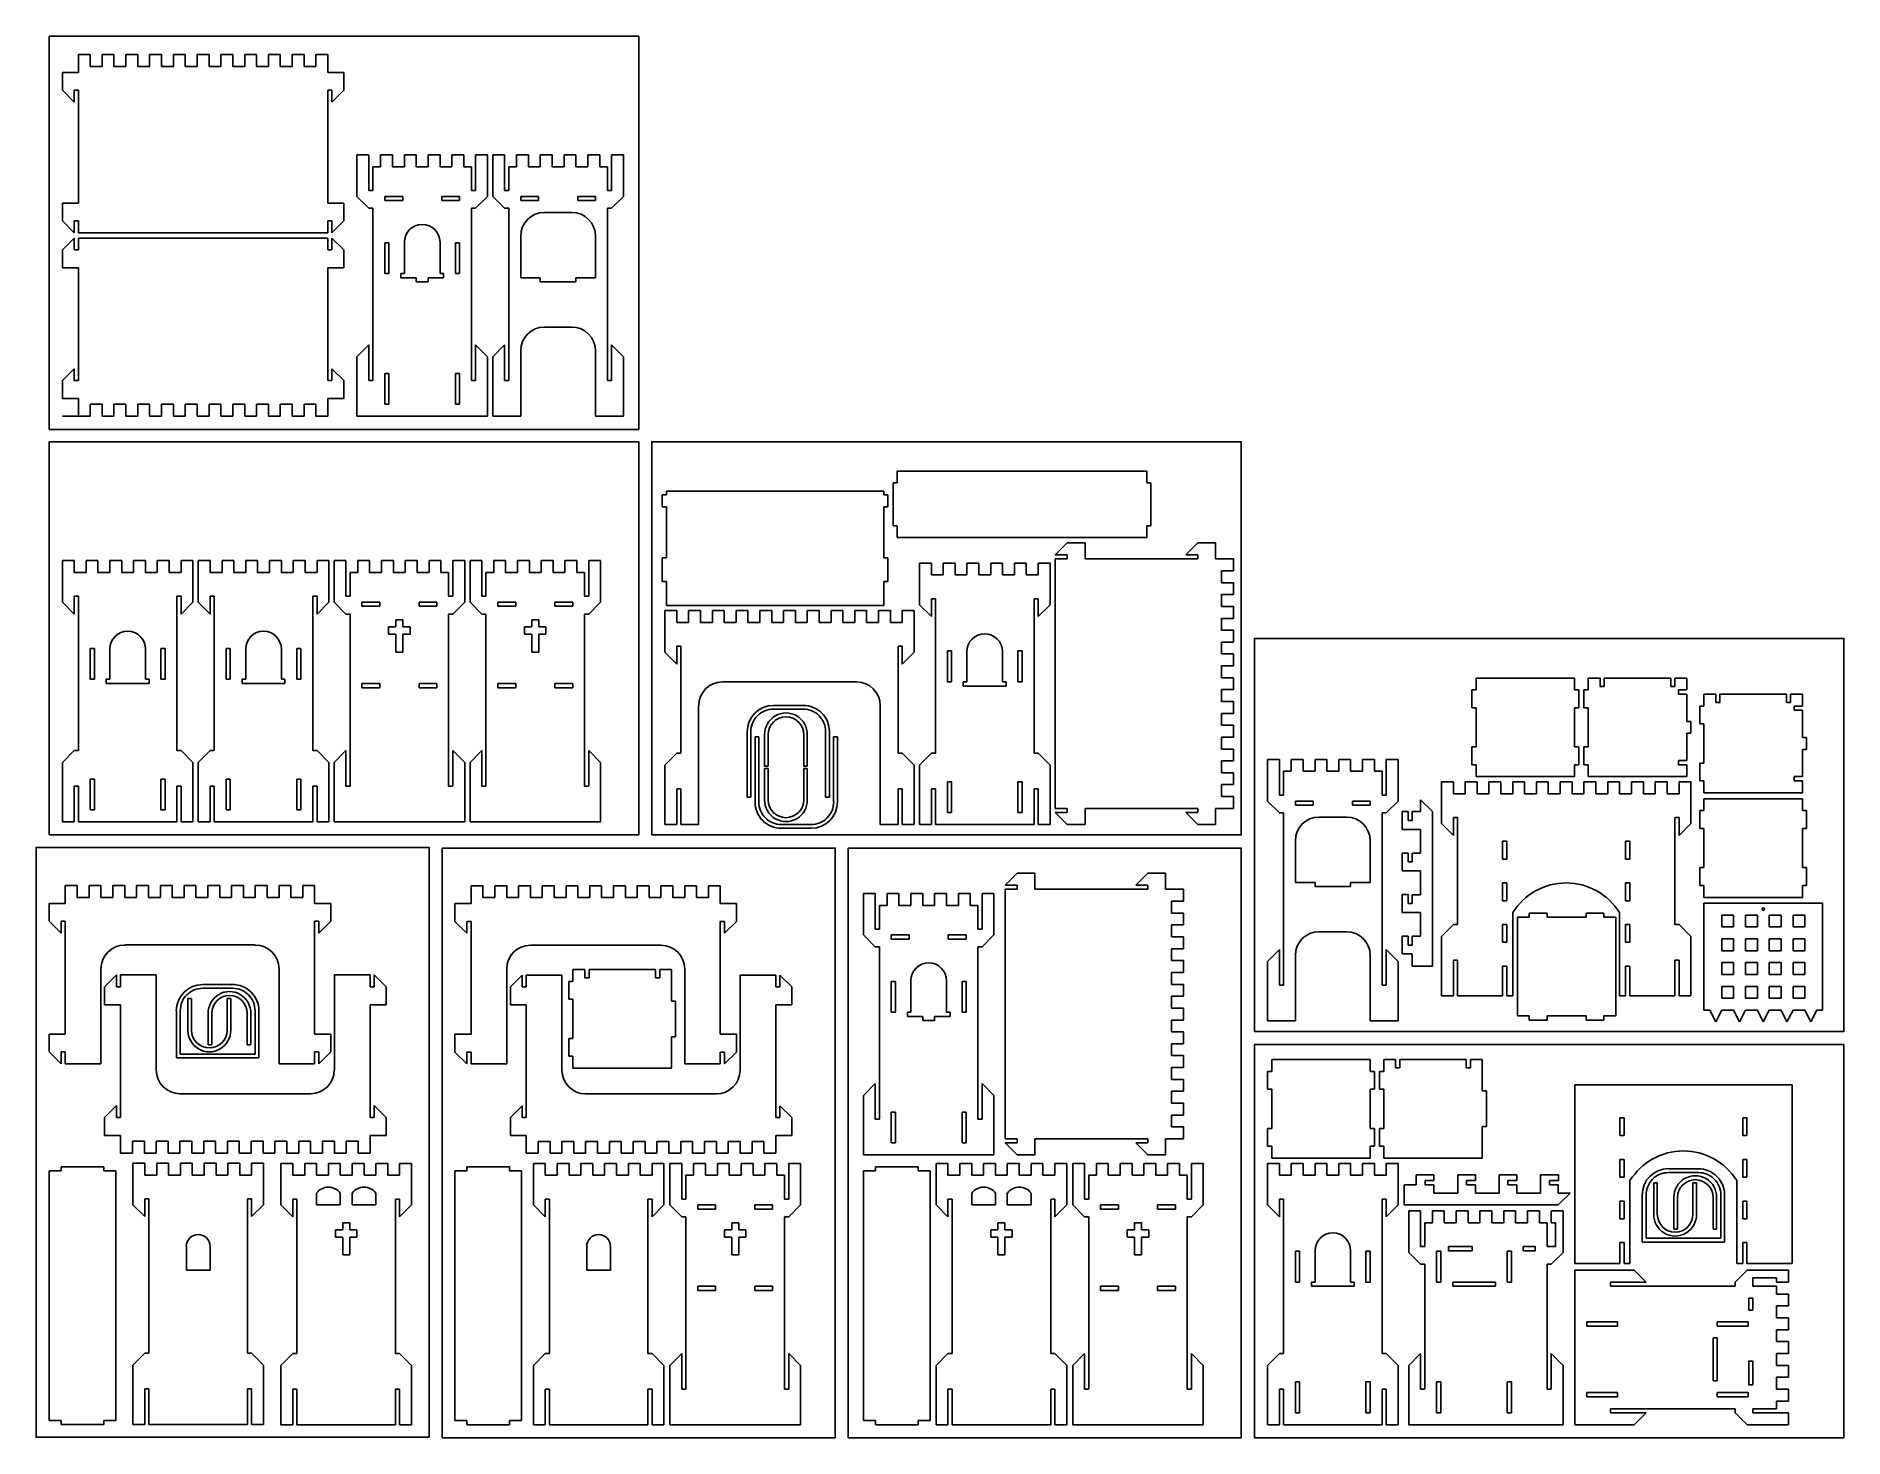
# Model space of a CAD drawing. Header units: millimetres. Extents: x 0 to 1380, y 0 to 1070.
import ezdxf

# ---------------------------------------------------------------- set-up
doc = ezdxf.new("R2010")
doc.units = ezdxf.units.MM
doc.layers.get('0').update_dxf_attribs({"color": 1})
doc.layers.add('Marco', color=5, linetype='Continuous')

msp = doc.modelspace()

# ---------------------------------------------------------------- linework, layer by layer
for p, q in [((32.2, 1055.5), (41.3, 1055.5)), ((32.2, 1041.9), (32.2, 1055.5)), ((41.3, 1055.5), (41.3, 1046.4)), ((50.4, 1046.4), (50.4, 1055.5)), ((50.4, 1055.5), (59.4, 1055.5)), ((59.4, 1055.5), (59.4, 1046.4)), ((68.5, 1046.4), (68.5, 1055.5)), ((68.5, 1055.5), (77.6, 1055.5)), ((77.6, 1055.5), (77.6, 1046.4)), ((86.6, 1046.4), (86.6, 1055.5)), ((86.6, 1055.5), (95.7, 1055.5)), ((95.7, 1055.5), (95.7, 1046.4)), ((104.8, 1046.4), (104.8, 1055.5)), ((104.8, 1055.5), (113.8, 1055.5)), ((113.8, 1055.5), (113.8, 1046.4)), ((122.9, 1046.4), (122.9, 1055.5)), ((122.9, 1055.5), (132, 1055.5)), ((132, 1055.5), (132, 1046.4)), ((141, 1055.5), (141, 1046.4)), ((150.1, 1055.5), (141, 1055.5)), ((150.1, 1055.5), (150.1, 1046.4)), ((159.2, 1046.4), (159.2, 1055.5)), ((159.2, 1055.5), (168.2, 1055.5)), ((168.2, 1055.5), (168.2, 1046.4)), ((177.3, 1046.4), (177.3, 1055.5)), ((177.3, 1055.5), (186.4, 1055.5)), ((186.4, 1055.5), (186.4, 1046.4)), ((195.4, 1046.4), (195.4, 1055.5)), ((195.4, 1055.5), (204.5, 1055.5)), ((204.5, 1055.5), (204.5, 1046.4)), ((222.6, 1055.5), (213.6, 1055.5)), ((213.6, 1055.5), (213.6, 1046.4)), ((222.6, 1041.9), (222.6, 1055.5)), ((20, 1028.3), (20, 1041.9)), ((20, 1041.9), (32.2, 1041.9)), ((41.3, 1046.4), (50.4, 1046.4)), ((59.4, 1046.4), (68.5, 1046.4)), ((77.6, 1046.4), (86.6, 1046.4)), ((95.7, 1046.4), (104.8, 1046.4)), ((113.8, 1046.4), (122.9, 1046.4)), ((141, 1046.4), (132, 1046.4)), ((150.1, 1046.4), (159.2, 1046.4)), ((168.2, 1046.4), (177.3, 1046.4)), ((186.4, 1046.4), (195.4, 1046.4)), ((213.6, 1046.4), (204.5, 1046.4)), ((234.9, 1041.9), (222.6, 1041.9)), ((234.9, 1028.3), (234.9, 1041.9)), ((20, 1028.3), (29.1, 1019.2)), ((32.2, 1028.3), (29.1, 1028.3)), ((29.1, 1028.3), (29.1, 1019.2)), ((32.2, 942.2), (32.2, 1028.3)), ((222.6, 942.2), (222.6, 1028.3)), ((222.6, 1028.3), (225.8, 1028.3)), ((225.8, 1028.3), (225.8, 1019.2)), ((234.9, 1028.3), (225.8, 1019.2)), ((244.9, 947.2), (244.9, 979)), ((244.9, 979), (253.9, 979)), ((253.9, 979), (253.9, 969.9)), ((253.9, 951.8), (253.9, 969.9)), ((257.1, 951.8), (257.1, 969.9)), ((257.1, 969.9), (263, 969.9)), ((263, 969.9), (263, 979)), ((263, 979), (272.1, 979)), ((272.1, 979), (272.1, 969.9)), ((272.1, 969.9), (281.1, 969.9)), ((281.1, 969.9), (281.1, 979)), ((281.1, 979), (290.2, 979)), ((290.2, 979), (290.2, 969.9)), ((290.2, 969.9), (299.3, 969.9)), ((299.3, 969.9), (299.3, 979)), ((299.3, 979), (308.3, 979)), ((308.3, 979), (308.3, 969.9)), ((308.3, 969.9), (317.4, 969.9)), ((317.4, 969.9), (317.4, 979)), ((317.4, 979), (326.4, 979)), ((326.4, 979), (326.4, 969.9)), ((332.3, 969.9), (326.4, 969.9)), ((332.3, 951.8), (332.3, 969.9)), ((335.5, 969.9), (335.5, 979)), ((335.5, 979), (344.6, 979)), ((335.5, 969.9), (335.5, 951.8)), ((344.6, 979), (344.6, 947.2)), ((348.6, 947.2), (348.6, 979)), ((348.6, 979), (357.6, 979)), ((357.6, 979), (357.6, 969.9)), ((357.6, 951.8), (357.6, 969.9)), ((360.8, 951.8), (360.8, 969.9)), ((360.8, 969.9), (366.7, 969.9)), ((366.7, 969.9), (366.7, 979)), ((366.7, 979), (375.8, 979)), ((375.8, 979), (375.8, 969.9)), ((375.8, 969.9), (384.8, 969.9)), ((384.8, 969.9), (384.8, 979)), ((384.8, 979), (393.9, 979)), ((393.9, 979), (393.9, 969.9)), ((393.9, 969.9), (403, 969.9)), ((403, 969.9), (403, 979)), ((403, 979), (412, 979)), ((412, 979), (412, 969.9)), ((412, 969.9), (421.1, 969.9)), ((421.1, 969.9), (421.1, 979)), ((421.1, 979), (430.2, 979)), ((430.2, 979), (430.2, 969.9)), ((436.1, 969.9), (430.2, 969.9)), ((436.1, 951.8), (436.1, 969.9)), ((439.2, 969.9), (439.2, 979)), ((439.2, 979), (448.3, 979)), ((439.2, 969.9), (439.2, 951.8)), ((448.3, 979), (448.3, 947.2)), ((20, 928.6), (20, 942.2)), ((20, 942.2), (32.2, 942.2)), ((234.9, 942.2), (222.6, 942.2)), ((234.9, 928.6), (234.9, 942.2)), ((244.9, 947.2), (253.9, 938.2)), ((257.1, 951.8), (253.9, 951.8)), ((266.2, 947.2), (266.2, 944.1)), ((279.8, 947.2), (266.2, 947.2)), ((266.2, 944.1), (279.8, 944.1)), ((279.8, 944.1), (279.8, 947.2)), ((309.7, 944.1), (309.7, 947.2)), ((309.7, 947.2), (323.3, 947.2)), ((323.3, 944.1), (309.7, 944.1)), ((323.3, 947.2), (323.3, 944.1)), ((335.5, 951.8), (332.3, 951.8)), ((344.6, 947.2), (335.5, 938.2)), ((348.6, 947.2), (357.6, 938.2)), ((360.8, 951.8), (357.6, 951.8)), ((369.9, 947.2), (369.9, 944.1)), ((383.5, 947.2), (369.9, 947.2)), ((369.9, 944.1), (383.5, 944.1)), ((383.5, 944.1), (383.5, 947.2)), ((413.4, 944.1), (413.4, 947.2)), ((413.4, 947.2), (427, 947.2)), ((427, 944.1), (413.4, 944.1)), ((427, 947.2), (427, 944.1)), ((439.2, 951.8), (436.1, 951.8)), ((448.3, 947.2), (439.2, 938.2)), ((20, 928.6), (29.1, 919.5)), ((29.1, 919.5), (29.1, 928.6)), ((29.1, 928.6), (32.2, 928.6)), ((32.2, 928.6), (32.2, 919.5)), ((222.6, 919.5), (222.6, 928.6)), ((222.6, 928.6), (225.8, 928.6)), ((225.8, 928.6), (225.8, 919.5)), ((234.9, 928.6), (225.8, 919.5)), ((253.9, 938.2), (257.1, 938.2)), ((257.1, 806.7), (257.1, 938.2)), ((335.5, 938.2), (332.3, 938.2)), ((332.3, 938.2), (332.3, 806.7)), ((357.6, 938.2), (360.8, 938.2)), ((360.8, 806.7), (360.8, 938.2)), ((388, 935), (408.9, 935)), ((439.2, 938.2), (436.1, 938.2)), ((436.1, 938.2), (436.1, 806.7)), ((20, 906.4), (29.1, 915.5)), ((29.1, 906.4), (29.1, 915.5)), ((32.2, 919.5), (222.6, 919.5)), ((222.6, 915.5), (32.2, 915.5)), ((32.2, 915.5), (32.2, 906.4)), ((222.6, 906.4), (222.6, 915.5)), ((234.9, 906.4), (225.8, 915.5)), ((225.8, 915.5), (225.8, 906.4)), ((269.3, 911.9), (266.2, 911.9)), ((266.2, 911.9), (266.2, 888.3)), ((269.3, 888.3), (269.3, 911.9)), ((281.1, 888.3), (281.1, 912.3)), ((308.3, 888.3), (308.3, 912.3)), ((323.3, 911.9), (320.1, 911.9)), ((320.1, 911.9), (320.1, 888.3)), ((323.3, 888.3), (323.3, 911.9)), ((369.9, 885.1), (369.9, 916.9)), ((427, 885.1), (427, 916.9)), ((20, 906.4), (20, 892.8)), ((32.2, 906.4), (29.1, 906.4)), ((225.8, 906.4), (222.6, 906.4)), ((234.9, 906.4), (234.9, 892.8)), ((20, 892.8), (32.2, 892.8)), ((32.2, 892.8), (32.2, 806.7)), ((234.9, 892.8), (222.6, 892.8)), ((222.6, 892.8), (222.6, 806.7)), ((266.2, 888.3), (269.3, 888.3)), ((278.4, 888.3), (278.4, 885.1)), ((278.4, 888.3), (281.1, 888.3)), ((278.4, 885.1), (290.2, 885.1)), ((290.2, 885.1), (290.2, 882)), ((299.3, 885.1), (311, 885.1)), ((299.3, 882), (299.3, 885.1)), ((311, 888.3), (308.3, 888.3)), ((311, 885.1), (311, 888.3)), ((320.1, 888.3), (323.3, 888.3)), ((384.8, 885.1), (369.9, 885.1)), ((384.8, 882), (384.8, 885.1)), ((412, 882), (412, 885.1)), ((412, 885.1), (427, 885.1)), ((290.2, 882), (299.3, 882)), ((398.4, 882), (384.8, 882)), ((398.4, 882), (412, 882)), ((388, 847.5), (408.9, 847.5)), ((253.9, 833.9), (244.9, 824.8)), ((253.9, 833.9), (253.9, 806.7)), ((335.5, 806.7), (335.5, 833.9)), ((335.5, 833.9), (344.6, 824.8)), ((357.6, 833.9), (348.6, 824.8)), ((357.6, 833.9), (357.6, 806.7)), ((369.9, 779.5), (369.9, 829.4)), ((427, 779.5), (427, 829.4)), ((439.2, 806.7), (439.2, 833.9)), ((439.2, 833.9), (448.3, 824.8)), ((20, 806.7), (29.1, 815.8)), ((29.1, 806.7), (29.1, 815.8)), ((225.8, 806.7), (225.8, 815.8)), ((234.9, 806.7), (225.8, 815.8)), ((244.9, 779.5), (244.9, 824.8)), ((344.6, 824.8), (344.6, 779.5)), ((348.6, 779.5), (348.6, 824.8)), ((448.3, 824.8), (448.3, 779.5)), ((20, 806.7), (20, 793.1)), ((32.2, 806.7), (29.1, 806.7)), ((222.6, 806.7), (225.8, 806.7)), ((234.9, 806.7), (234.9, 793.1)), ((257.1, 806.7), (253.9, 806.7)), ((269.3, 812.2), (266.2, 812.2)), ((266.2, 812.2), (266.2, 806.7)), ((266.2, 806.7), (266.2, 788.6)), ((269.3, 788.6), (269.3, 812.2)), ((320.1, 788.6), (320.1, 812.2)), ((320.1, 812.2), (323.3, 812.2)), ((323.3, 812.2), (323.3, 806.7)), ((323.3, 806.7), (323.3, 788.6)), ((335.5, 806.7), (332.3, 806.7)), ((360.8, 806.7), (357.6, 806.7)), ((439.2, 806.7), (436.1, 806.7)), ((20, 793.1), (32.2, 793.1)), ((32.2, 793.1), (32.2, 779.5)), ((41.3, 779.5), (41.3, 788.6)), ((41.3, 788.6), (50.4, 788.6)), ((50.4, 779.5), (50.4, 788.6)), ((68.5, 788.6), (59.4, 788.6)), ((59.4, 788.6), (59.4, 779.5)), ((68.5, 779.5), (68.5, 788.6)), ((86.6, 788.6), (77.6, 788.6)), ((77.6, 788.6), (77.6, 779.5)), ((86.6, 779.5), (86.6, 788.6)), ((104.8, 788.6), (95.7, 788.6)), ((95.7, 788.6), (95.7, 779.5)), ((104.8, 779.5), (104.8, 788.6)), ((113.8, 779.5), (113.8, 788.6)), ((113.8, 788.6), (122.9, 788.6)), ((122.9, 779.5), (122.9, 788.6)), ((141, 788.6), (132, 788.6)), ((132, 788.6), (132, 779.5)), ((141, 779.5), (141, 788.6)), ((159.2, 788.6), (150.1, 788.6)), ((150.1, 788.6), (150.1, 779.5)), ((159.2, 779.5), (159.2, 788.6)), ((177.3, 788.6), (168.2, 788.6)), ((168.2, 788.6), (168.2, 779.5)), ((177.3, 779.5), (177.3, 788.6)), ((195.4, 788.6), (186.4, 788.6)), ((186.4, 788.6), (186.4, 779.5)), ((195.4, 779.5), (195.4, 788.6)), ((213.6, 788.6), (204.5, 788.6)), ((204.5, 788.6), (204.5, 779.5)), ((213.6, 779.5), (213.6, 788.6)), ((234.9, 793.1), (222.6, 793.1)), ((222.6, 793.1), (222.6, 779.5)), ((266.2, 788.6), (269.3, 788.6)), ((323.3, 788.6), (320.1, 788.6)), ((32.2, 779.5), (41.3, 779.5)), ((59.4, 779.5), (50.4, 779.5)), ((77.6, 779.5), (68.5, 779.5)), ((95.7, 779.5), (86.6, 779.5)), ((104.8, 779.5), (113.8, 779.5)), ((132, 779.5), (122.9, 779.5)), ((150.1, 779.5), (141, 779.5)), ((168.2, 779.5), (159.2, 779.5)), ((186.4, 779.5), (177.3, 779.5)), ((204.5, 779.5), (195.4, 779.5)), ((222.6, 779.5), (213.6, 779.5)), ((244.9, 779.5), (344.6, 779.5)), ((369.9, 779.5), (348.6, 779.5)), ((427, 779.5), (448.3, 779.5)), ((847.8, 737.6), (657.4, 737.6)), ((657.4, 737.6), (657.4, 728.6)), ((847.8, 728.6), (847.8, 737.6)), ((481.2, 719.5), (478, 719.5)), ((478, 710.4), (478, 719.5)), ((481.2, 719.5), (481.2, 722.3)), ((481.2, 722.3), (647.1, 722.3)), ((647.1, 719.5), (647.1, 722.3)), ((647.1, 719.5), (650.2, 719.5)), ((650.2, 710.4), (650.2, 719.5)), ((657.4, 728.6), (654.2, 728.6)), ((654.2, 728.6), (654.2, 695.9)), ((851, 728.6), (847.8, 728.6)), ((851, 695.9), (851, 728.6)), ((478, 710.4), (481.2, 710.4)), ((481.2, 710.4), (481.2, 671.4)), ((650.2, 710.4), (647.1, 710.4)), ((647.1, 710.4), (647.1, 671.4)), ((654.2, 695.9), (657.4, 695.9)), ((657.4, 695.9), (657.4, 686.9)), ((847.8, 686.9), (847.8, 695.9)), ((847.8, 695.9), (851, 695.9)), ((657.4, 686.9), (847.8, 686.9)), ((787.1, 682.9), (778, 673.8)), ((787.1, 682.9), (800.7, 682.9)), ((800.7, 682.9), (800.7, 670.6)), ((886.8, 682.9), (877.7, 673.8)), ((886.8, 682.9), (900.4, 682.9)), ((900.4, 682.9), (900.4, 670.6)), ((20, 637.7), (20, 669.4)), ((20, 669.4), (29.1, 669.4)), ((29.1, 669.4), (29.1, 660.4)), ((38.1, 660.4), (38.1, 669.4)), ((38.1, 669.4), (47.2, 669.4)), ((47.2, 669.4), (47.2, 660.4)), ((56.3, 660.4), (56.3, 669.4)), ((56.3, 669.4), (65.3, 669.4)), ((65.3, 669.4), (65.3, 660.4)), ((74.4, 660.4), (74.4, 669.4)), ((74.4, 669.4), (83.5, 669.4)), ((83.5, 669.4), (83.5, 660.4)), ((92.5, 660.4), (92.5, 669.4)), ((92.5, 669.4), (101.6, 669.4)), ((101.6, 669.4), (101.6, 660.4)), ((110.7, 660.4), (110.7, 669.4)), ((110.7, 669.4), (119.7, 669.4)), ((119.7, 669.4), (119.7, 637.7)), ((123.7, 637.7), (123.7, 669.4)), ((123.7, 669.4), (132.8, 669.4)), ((132.8, 669.4), (132.8, 660.4)), ((141.9, 660.4), (141.9, 669.4)), ((141.9, 669.4), (150.9, 669.4)), ((150.9, 669.4), (150.9, 660.4)), ((160, 660.4), (160, 669.4)), ((160, 669.4), (169.1, 669.4)), ((169.1, 669.4), (169.1, 660.4)), ((178.1, 660.4), (178.1, 669.4)), ((178.1, 669.4), (187.2, 669.4)), ((187.2, 669.4), (187.2, 660.4)), ((196.2, 660.4), (196.2, 669.4)), ((196.2, 669.4), (205.3, 669.4)), ((205.3, 669.4), (205.3, 660.4)), ((214.4, 660.4), (214.4, 669.4)), ((214.4, 669.4), (223.4, 669.4)), ((223.4, 669.4), (223.4, 637.7)), ((227.4, 637.7), (227.4, 669.4)), ((227.4, 669.4), (236.5, 669.4)), ((236.5, 669.4), (236.5, 660.4)), ((245.6, 660.4), (245.6, 669.4)), ((245.6, 669.4), (254.6, 669.4)), ((254.6, 669.4), (254.6, 660.4)), ((263.7, 660.4), (263.7, 669.4)), ((263.7, 669.4), (272.8, 669.4)), ((272.8, 669.4), (272.8, 660.4)), ((281.8, 660.4), (281.8, 669.4)), ((281.8, 669.4), (290.9, 669.4)), ((290.9, 669.4), (290.9, 660.4)), ((300, 660.4), (300, 669.4)), ((300, 669.4), (309, 669.4)), ((309, 669.4), (309, 660.4)), ((318.1, 660.4), (318.1, 669.4)), ((318.1, 669.4), (327.2, 669.4)), ((327.2, 669.4), (327.2, 637.7)), ((331.2, 637.7), (331.2, 669.4)), ((331.2, 669.4), (340.2, 669.4)), ((340.2, 669.4), (340.2, 660.4)), ((349.3, 660.4), (349.3, 669.4)), ((349.3, 669.4), (358.4, 669.4)), ((358.4, 669.4), (358.4, 660.4)), ((367.4, 660.4), (367.4, 669.4)), ((367.4, 669.4), (376.5, 669.4)), ((376.5, 669.4), (376.5, 660.4)), ((385.6, 660.4), (385.6, 669.4)), ((385.6, 669.4), (394.6, 669.4)), ((394.6, 669.4), (394.6, 660.4)), ((403.7, 660.4), (403.7, 669.4)), ((403.7, 669.4), (412.8, 669.4)), ((412.8, 669.4), (412.8, 660.4)), ((421.8, 660.4), (421.8, 669.4)), ((421.8, 669.4), (430.9, 669.4)), ((430.9, 669.4), (430.9, 637.7)), ((478, 671.4), (478, 653.3)), ((481.2, 671.4), (478, 671.4)), ((647.1, 671.4), (650.2, 671.4)), ((650.2, 671.4), (650.2, 653.3)), ((674.3, 635.7), (674.3, 667.4)), ((674.3, 667.4), (683.4, 667.4)), ((683.4, 667.4), (683.4, 658.4)), ((692.4, 658.4), (692.4, 667.4)), ((692.4, 667.4), (701.5, 667.4)), ((701.5, 667.4), (701.5, 658.4)), ((710.5, 658.4), (710.5, 667.4)), ((710.5, 667.4), (719.6, 667.4)), ((719.6, 667.4), (719.6, 658.4)), ((728.7, 658.4), (728.7, 667.4)), ((728.7, 667.4), (737.7, 667.4)), ((737.7, 667.4), (737.7, 658.4)), ((746.8, 658.4), (746.8, 667.4)), ((746.8, 667.4), (755.9, 667.4)), ((755.9, 667.4), (755.9, 658.4)), ((764.9, 658.4), (764.9, 667.4)), ((764.9, 667.4), (774, 667.4)), ((774, 667.4), (774, 635.7)), ((778, 673.8), (787.1, 673.8)), ((787.1, 670.6), (778, 670.6)), ((778, 670.6), (778, 480.2)), ((787.1, 673.8), (787.1, 670.6)), ((800.7, 670.6), (886.8, 670.6)), ((886.8, 673.8), (877.7, 673.8)), ((886.8, 670.6), (886.8, 673.8)), ((900.4, 670.6), (914, 670.6)), ((914, 670.6), (914, 661.6)), ((29.1, 660.4), (38.1, 660.4)), ((47.2, 660.4), (56.3, 660.4)), ((65.3, 660.4), (74.4, 660.4)), ((83.5, 660.4), (92.5, 660.4)), ((101.6, 660.4), (110.7, 660.4)), ((132.8, 660.4), (141.9, 660.4)), ((150.9, 660.4), (160, 660.4)), ((169.1, 660.4), (178.1, 660.4)), ((187.2, 660.4), (196.2, 660.4)), ((205.3, 660.4), (214.4, 660.4)), ((236.5, 642.2), (236.5, 660.4)), ((239.7, 642.2), (239.7, 660.4)), ((239.7, 660.4), (245.6, 660.4)), ((254.6, 660.4), (263.7, 660.4)), ((272.8, 660.4), (281.8, 660.4)), ((290.9, 660.4), (300, 660.4)), ((314.9, 660.4), (309, 660.4)), ((314.9, 642.2), (314.9, 660.4)), ((318.1, 660.4), (318.1, 642.2)), ((340.2, 642.2), (340.2, 660.4)), ((343.4, 642.2), (343.4, 660.4)), ((343.4, 660.4), (349.3, 660.4)), ((358.4, 660.4), (367.4, 660.4)), ((376.5, 660.4), (385.6, 660.4)), ((394.6, 660.4), (403.7, 660.4)), ((418.7, 660.4), (412.8, 660.4)), ((418.7, 642.2), (418.7, 660.4)), ((421.8, 660.4), (421.8, 642.2)), ((478, 653.3), (481.2, 653.3)), ((481.2, 653.3), (481.2, 635.2)), ((650.2, 653.3), (647.1, 653.3)), ((647.1, 653.3), (647.1, 635.2)), ((683.4, 658.4), (692.4, 658.4)), ((701.5, 658.4), (710.5, 658.4)), ((719.6, 658.4), (728.7, 658.4)), ((737.7, 658.4), (746.8, 658.4)), ((755.9, 658.4), (764.9, 658.4)), ((914, 661.6), (904.9, 661.6)), ((904.9, 661.6), (904.9, 652.5)), ((904.9, 652.5), (914, 652.5)), ((914, 652.5), (914, 643.4)), ((20, 637.7), (29.1, 628.6)), ((32.2, 642.2), (29.1, 642.2)), ((29.1, 642.2), (29.1, 628.6)), ((32.2, 524.4), (32.2, 642.2)), ((110.7, 642.2), (107.5, 642.2)), ((107.5, 642.2), (107.5, 524.4)), ((110.7, 628.6), (110.7, 642.2)), ((119.7, 637.7), (110.7, 628.6)), ((123.7, 637.7), (132.8, 628.6)), ((136, 642.2), (132.8, 642.2)), ((132.8, 642.2), (132.8, 628.6)), ((136, 524.4), (136, 642.2)), ((214.4, 642.2), (211.2, 642.2)), ((211.2, 642.2), (211.2, 524.4)), ((214.4, 628.6), (214.4, 642.2)), ((223.4, 637.7), (214.4, 628.6)), ((227.4, 637.7), (236.5, 628.6)), ((239.7, 642.2), (236.5, 642.2)), ((248.7, 637.7), (248.7, 634.5)), ((262.3, 637.7), (248.7, 637.7)), ((262.3, 634.5), (262.3, 637.7)), ((292.3, 634.5), (292.3, 637.7)), ((292.3, 637.7), (305.9, 637.7)), ((305.9, 637.7), (305.9, 634.5)), ((318.1, 642.2), (314.9, 642.2)), ((327.2, 637.7), (318.1, 628.6)), ((331.2, 637.7), (340.2, 628.6)), ((343.4, 642.2), (340.2, 642.2)), ((352.5, 637.7), (352.5, 634.5)), ((366.1, 637.7), (352.5, 637.7)), ((366.1, 634.5), (366.1, 637.7)), ((396, 634.5), (396, 637.7)), ((396, 637.7), (409.6, 637.7)), ((409.6, 637.7), (409.6, 634.5)), ((421.8, 642.2), (418.7, 642.2)), ((430.9, 637.7), (421.8, 628.6)), ((481.2, 635.2), (647.1, 635.2)), ((674.3, 635.7), (683.4, 626.6)), ((686.5, 640.2), (683.4, 640.2)), ((683.4, 640.2), (683.4, 626.6)), ((686.5, 522.4), (686.5, 640.2)), ((764.9, 640.2), (761.8, 640.2)), ((761.8, 640.2), (761.8, 522.4)), ((764.9, 626.6), (764.9, 640.2)), ((774, 635.7), (764.9, 626.6)), ((914, 643.4), (904.9, 643.4)), ((904.9, 643.4), (904.9, 634.4)), ((236.5, 628.6), (239.7, 628.6)), ((239.7, 497.2), (239.7, 628.6)), ((248.7, 634.5), (262.3, 634.5)), ((274.6, 618.7), (274.6, 624.1)), ((274.6, 624.1), (277.3, 624.1)), ((277.3, 624.1), (280, 624.1)), ((280, 624.1), (280, 618.7)), ((305.9, 634.5), (292.3, 634.5)), ((318.1, 628.6), (314.9, 628.6)), ((314.9, 628.6), (314.9, 497.2)), ((340.2, 628.6), (343.4, 628.6)), ((343.4, 497.2), (343.4, 628.6)), ((352.5, 634.5), (366.1, 634.5)), ((378.3, 618.7), (378.3, 624.1)), ((378.3, 624.1), (381, 624.1)), ((381, 624.1), (383.7, 624.1)), ((383.7, 624.1), (383.7, 618.7)), ((409.6, 634.5), (396, 634.5)), ((421.8, 628.6), (418.7, 628.6)), ((418.7, 628.6), (418.7, 497.2)), ((479.9, 599.5), (479.9, 631.2)), ((479.9, 631.2), (489, 631.2)), ((489, 631.2), (489, 622.1)), ((489, 622.1), (498, 622.1)), ((498, 622.1), (498, 631.2)), ((498, 631.2), (507.1, 631.2)), ((507.1, 631.2), (507.1, 622.1)), ((507.1, 622.1), (516.2, 622.1)), ((516.2, 622.1), (516.2, 631.2)), ((516.2, 631.2), (525.2, 631.2)), ((525.2, 631.2), (525.2, 622.1)), ((525.2, 622.1), (534.3, 622.1)), ((534.3, 622.1), (534.3, 631.2)), ((534.3, 631.2), (543.4, 631.2)), ((543.4, 631.2), (543.4, 622.1)), ((543.4, 622.1), (552.4, 622.1)), ((552.4, 622.1), (552.4, 631.2)), ((552.4, 631.2), (561.5, 631.2)), ((561.5, 631.2), (561.5, 622.1)), ((561.5, 622.1), (570.6, 622.1)), ((579.6, 631.2), (570.6, 631.2)), ((570.6, 631.2), (570.6, 622.1)), ((579.6, 622.1), (579.6, 631.2)), ((588.7, 622.1), (579.6, 622.1)), ((597.8, 631.2), (588.7, 631.2)), ((588.7, 631.2), (588.7, 622.1)), ((597.8, 622.1), (597.8, 631.2)), ((606.8, 622.1), (597.8, 622.1)), ((606.8, 622.1), (606.8, 631.2)), ((606.8, 631.2), (615.9, 631.2)), ((615.9, 631.2), (615.9, 622.1)), ((615.9, 622.1), (625, 622.1)), ((634, 631.2), (625, 631.2)), ((625, 631.2), (625, 622.1)), ((634, 622.1), (634, 631.2)), ((643.1, 622.1), (634, 622.1)), ((652.2, 631.2), (643.1, 631.2)), ((643.1, 631.2), (643.1, 622.1)), ((652.2, 622.1), (652.2, 631.2)), ((661.2, 622.1), (652.2, 622.1)), ((670.3, 631.2), (661.2, 631.2)), ((661.2, 631.2), (661.2, 622.1)), ((670.3, 599.5), (670.3, 631.2)), ((904.9, 634.4), (914, 634.4)), ((914, 625.3), (904.9, 625.3)), ((904.9, 625.3), (904.9, 616.2)), ((914, 634.4), (914, 625.3)), ((269.1, 613.2), (269.1, 618.7)), ((269.1, 618.7), (274.6, 618.7)), ((274.6, 613.2), (269.1, 613.2)), ((274.6, 599.6), (274.6, 613.2)), ((280, 618.7), (285.5, 618.7)), ((285.5, 613.2), (280, 613.2)), ((280, 613.2), (280, 599.6)), ((285.5, 618.7), (285.5, 613.2)), ((372.9, 613.2), (372.9, 618.7)), ((372.9, 618.7), (378.3, 618.7)), ((378.3, 613.2), (372.9, 613.2)), ((378.3, 599.6), (378.3, 613.2)), ((383.7, 618.7), (389.2, 618.7)), ((389.2, 613.2), (383.7, 613.2)), ((383.7, 613.2), (383.7, 599.6)), ((389.2, 618.7), (389.2, 613.2)), ((904.9, 616.2), (914, 616.2)), ((914, 616.2), (914, 607.2)), ((44.5, 602.4), (41.3, 602.4)), ((41.3, 602.4), (41.3, 578.8)), ((44.5, 578.8), (44.5, 602.4)), ((56.3, 578.8), (56.3, 601.9)), ((83.5, 578.8), (83.5, 601.9)), ((98.4, 602.4), (95.2, 602.4)), ((95.2, 602.4), (95.2, 578.8)), ((98.4, 578.8), (98.4, 602.4)), ((148.2, 602.4), (145, 602.4)), ((145, 602.4), (145, 578.8)), ((148.2, 578.8), (148.2, 602.4)), ((160, 578.8), (160, 601.9)), ((187.2, 578.8), (187.2, 601.9)), ((202.1, 602.4), (199, 602.4)), ((199, 602.4), (199, 578.8)), ((202.1, 578.8), (202.1, 602.4)), ((280, 599.6), (274.6, 599.6)), ((383.7, 599.6), (378.3, 599.6)), ((489, 590.4), (479.9, 599.5)), ((492.1, 604), (489, 604)), ((489, 604), (489, 590.4)), ((492.1, 522.4), (492.1, 604)), ((658, 522.4), (658, 604)), ((658, 604), (661.2, 604)), ((661.2, 604), (661.2, 590.4)), ((661.2, 590.4), (670.3, 599.5)), ((698.8, 600.4), (695.6, 600.4)), ((695.6, 600.4), (695.6, 576.8)), ((698.8, 576.8), (698.8, 600.4)), ((710.5, 576.8), (710.5, 599.9)), ((737.7, 576.8), (737.7, 599.9)), ((752.7, 600.4), (749.5, 600.4)), ((749.5, 600.4), (749.5, 576.8)), ((752.7, 576.8), (752.7, 600.4)), ((914, 607.2), (904.9, 607.2)), ((904.9, 607.2), (904.9, 598.1)), ((904.9, 598.1), (914, 598.1)), ((914, 598.1), (914, 589)), ((914, 589), (904.9, 589)), ((904.9, 589), (904.9, 580)), ((904.9, 580), (914, 580)), ((914, 580), (914, 570.9)), ((1099.2, 570.7), (1099.2, 579.7)), ((1099.2, 579.7), (1174.5, 579.7)), ((1174.5, 579.7), (1174.5, 570.7)), ((1184.8, 570.7), (1184.8, 579.7)), ((1184.8, 579.7), (1193.9, 579.7)), ((1193.9, 579.7), (1193.9, 573.4)), ((1197.1, 573.4), (1197.1, 579.7)), ((1247.8, 579.7), (1197.1, 579.7)), ((1247.8, 573.4), (1247.8, 579.7)), ((1260.1, 579.7), (1251, 579.7)), ((1251, 579.7), (1251, 573.4)), ((1260.1, 579.7), (1260.1, 570.7)), ((41.3, 578.8), (44.5, 578.8)), ((53.5, 578.8), (53.5, 575.6)), ((53.5, 578.8), (56.3, 578.8)), ((53.5, 575.6), (86.2, 575.6)), ((86.2, 578.8), (83.5, 578.8)), ((86.2, 575.6), (86.2, 578.8)), ((95.2, 578.8), (98.4, 578.8)), ((145, 578.8), (148.2, 578.8)), ((157.3, 578.8), (157.3, 575.6)), ((157.3, 578.8), (160, 578.8)), ((157.3, 575.6), (189.9, 575.6)), ((189.9, 578.8), (187.2, 578.8)), ((189.9, 575.6), (189.9, 578.8)), ((199, 578.8), (202.1, 578.8)), ((248.7, 575.6), (262.3, 575.6)), ((248.7, 572.4), (248.7, 575.6)), ((262.3, 572.4), (248.7, 572.4)), ((262.3, 575.6), (262.3, 572.4)), ((292.3, 575.6), (305.9, 575.6)), ((292.3, 572.4), (292.3, 575.6)), ((305.9, 572.4), (292.3, 572.4)), ((305.9, 575.6), (305.9, 572.4)), ((352.5, 575.6), (366.1, 575.6)), ((352.5, 572.4), (352.5, 575.6)), ((366.1, 572.4), (352.5, 572.4)), ((366.1, 575.6), (366.1, 572.4)), ((396, 575.6), (409.6, 575.6)), ((396, 572.4), (396, 575.6)), ((409.6, 572.4), (396, 572.4)), ((409.6, 575.6), (409.6, 572.4)), ((626.3, 576.8), (523.9, 576.8)), ((695.6, 576.8), (698.8, 576.8)), ((707.8, 576.8), (707.8, 573.6)), ((707.8, 576.8), (710.5, 576.8)), ((707.8, 573.6), (740.5, 573.6)), ((740.5, 576.8), (737.7, 576.8)), ((740.5, 573.6), (740.5, 576.8)), ((749.5, 576.8), (752.7, 576.8)), ((904.9, 561.8), (904.9, 570.9)), ((914, 570.9), (904.9, 570.9)), ((1096.1, 557.1), (1096.1, 570.7)), ((1096.1, 570.7), (1099.2, 570.7)), ((1174.5, 570.7), (1177.6, 570.7)), ((1177.6, 570.7), (1177.6, 557.1)), ((1181.6, 557.1), (1181.6, 570.7)), ((1181.6, 570.7), (1184.8, 570.7)), ((1193.9, 573.4), (1197.1, 573.4)), ((1251, 573.4), (1247.8, 573.4)), ((1260.1, 570.7), (1253.7, 570.7)), ((1253.7, 570.7), (1253.7, 567.5)), ((1253.7, 567.5), (1260.1, 567.5)), ((1260.1, 567.5), (1260.1, 546.7)), ((1273.2, 558.4), (1273.2, 567.5)), ((1273.2, 567.5), (1282.2, 567.5)), ((1282.2, 567.5), (1282.2, 561.1)), ((1285.4, 561.1), (1285.4, 567.5)), ((1336.2, 567.5), (1285.4, 567.5)), ((1336.2, 561.1), (1336.2, 567.5)), ((1348.4, 567.5), (1339.4, 567.5)), ((1339.4, 567.5), (1339.4, 561.1)), ((1348.4, 567.5), (1348.4, 558.4)), ((505.7, 468), (505.7, 558.7)), ((562.8, 558.9), (585.6, 558.9)), ((562.8, 556), (585.6, 556)), ((644.4, 468), (644.4, 558.7)), ((914, 561.8), (904.9, 561.8)), ((914, 552.8), (904.9, 552.8)), ((904.9, 552.8), (904.9, 543.7)), ((914, 552.8), (914, 561.8)), ((1099.2, 557.1), (1096.1, 557.1)), ((1099.2, 527.2), (1099.2, 557.1)), ((1177.6, 557.1), (1174.5, 557.1)), ((1174.5, 557.1), (1174.5, 527.2)), ((1184.8, 557.1), (1181.6, 557.1)), ((1184.8, 527.2), (1184.8, 557.1)), ((1270, 544.8), (1270, 558.4)), ((1270, 558.4), (1273.2, 558.4)), ((1282.2, 561.1), (1285.4, 561.1)), ((1339.4, 561.1), (1336.2, 561.1)), ((1348.4, 558.4), (1342.1, 558.4)), ((1342.1, 558.4), (1342.1, 555.2)), ((1342.1, 555.2), (1348.4, 555.2)), ((1348.4, 555.2), (1348.4, 534.4)), ((542.8, 488.9), (542.8, 538.8)), ((545.6, 488.9), (545.6, 538.8)), ((602.7, 488.9), (602.7, 538.8)), ((605.7, 488.9), (605.7, 538.8)), ((904.9, 543.7), (914, 543.7)), ((914, 543.7), (914, 534.6)), ((1260.1, 546.7), (1263.2, 546.7)), ((1263.2, 546.7), (1263.2, 537.6)), ((1273.2, 544.8), (1270, 544.8)), ((1273.2, 514.9), (1273.2, 544.8)), ((548.8, 535), (548.8, 485.2)), ((551.7, 535), (548.8, 535)), ((551.7, 535), (551.7, 485.2)), ((556.1, 512.5), (556.1, 536.5)), ((558.8, 512.5), (558.8, 536.5)), ((586, 512.5), (586, 536.5)), ((588.7, 512.5), (588.7, 536.5)), ((608.8, 535), (608.8, 485.2)), ((611.7, 535), (608.8, 535)), ((611.7, 535), (611.7, 485.2)), ((914, 534.6), (904.9, 534.6)), ((904.9, 534.6), (904.9, 525.6)), ((904.9, 525.6), (914, 525.6)), ((914, 525.6), (914, 516.5)), ((1096.1, 513.6), (1096.1, 527.2)), ((1096.1, 527.2), (1099.2, 527.2)), ((1174.5, 527.2), (1177.6, 527.2)), ((1177.6, 527.2), (1177.6, 513.6)), ((1181.6, 513.6), (1181.6, 527.2)), ((1181.6, 527.2), (1184.8, 527.2)), ((1263.2, 537.6), (1260.1, 537.6)), ((1260.1, 537.6), (1260.1, 516.7)), ((1348.4, 534.4), (1351.6, 534.4)), ((1351.6, 525.3), (1348.4, 525.3)), ((1348.4, 525.3), (1348.4, 504.5)), ((1351.6, 534.4), (1351.6, 525.3)), ((29.1, 524.4), (20, 515.3)), ((20, 470), (20, 515.3)), ((29.1, 524.4), (32.2, 524.4)), ((107.5, 524.4), (110.7, 524.4)), ((110.7, 524.4), (119.7, 515.3)), ((119.7, 515.3), (119.7, 470)), ((132.8, 524.4), (123.7, 515.3)), ((123.7, 470), (123.7, 515.3)), ((132.8, 524.4), (136, 524.4)), ((211.2, 524.4), (214.4, 524.4)), ((214.4, 524.4), (223.4, 515.3)), ((223.4, 515.3), (223.4, 470)), ((236.5, 524.4), (227.4, 515.3)), ((227.4, 470), (227.4, 515.3)), ((236.5, 524.4), (236.5, 497.2)), ((318.1, 497.2), (318.1, 524.4)), ((318.1, 524.4), (327.2, 515.3)), ((327.2, 515.3), (327.2, 470)), ((340.2, 524.4), (331.2, 515.3)), ((331.2, 470), (331.2, 515.3)), ((340.2, 524.4), (340.2, 497.2)), ((421.8, 497.2), (421.8, 524.4)), ((421.8, 524.4), (430.9, 515.3)), ((430.9, 515.3), (430.9, 470)), ((479.9, 513.3), (489, 522.4)), ((479.9, 468), (479.9, 513.3)), ((489, 522.4), (492.1, 522.4)), ((556.1, 512.5), (558.8, 512.5)), ((556.1, 510.8), (556.1, 486.8)), ((556.1, 510.8), (558.8, 510.8)), ((558.8, 510.8), (558.8, 486.8)), ((586, 512.5), (588.7, 512.5)), ((588.7, 510.8), (586, 510.8)), ((586, 510.8), (586, 486.8)), ((588.7, 510.8), (588.7, 486.8)), ((661.2, 522.4), (658, 522.4)), ((670.3, 513.3), (661.2, 522.4)), ((670.3, 468), (670.3, 513.3)), ((683.4, 522.4), (674.3, 513.3)), ((674.3, 468), (674.3, 513.3)), ((683.4, 522.4), (686.5, 522.4)), ((761.8, 522.4), (764.9, 522.4)), ((764.9, 522.4), (774, 513.3)), ((774, 513.3), (774, 468)), ((914, 516.5), (904.9, 516.5)), ((904.9, 516.5), (904.9, 507.4)), ((940, 485.9), (940, 517.7)), ((940, 517.7), (949.1, 517.7)), ((949.1, 517.7), (949.1, 508.6)), ((958.1, 508.6), (958.1, 517.7)), ((958.1, 517.7), (967.2, 517.7)), ((967.2, 517.7), (967.2, 508.6)), ((976.3, 508.6), (976.3, 517.7)), ((976.3, 517.7), (985.3, 517.7)), ((985.3, 517.7), (985.3, 508.6)), ((994.4, 508.6), (994.4, 517.7)), ((994.4, 517.7), (1003.5, 517.7)), ((1003.5, 517.7), (1003.5, 508.6)), ((1012.5, 508.6), (1012.5, 517.7)), ((1012.5, 517.7), (1021.6, 517.7)), ((1021.6, 517.7), (1021.6, 508.6)), ((1030.7, 508.6), (1030.7, 517.7)), ((1030.7, 517.7), (1039.7, 517.7)), ((1039.7, 517.7), (1039.7, 485.9)), ((1099.2, 513.6), (1096.1, 513.6)), ((1099.2, 504.5), (1099.2, 513.6)), ((1177.6, 513.6), (1174.5, 513.6)), ((1174.5, 513.6), (1174.5, 504.5)), ((1184.8, 513.6), (1181.6, 513.6)), ((1184.8, 504.5), (1184.8, 513.6)), ((1260.1, 516.7), (1253.7, 516.7)), ((1253.7, 516.7), (1253.7, 513.6)), ((1253.7, 513.6), (1260.1, 513.6)), ((1260.1, 513.6), (1260.1, 504.5)), ((1270, 501.3), (1270, 514.9)), ((1270, 514.9), (1273.2, 514.9)), ((32.2, 497.2), (29.1, 497.2)), ((29.1, 497.2), (29.1, 470)), ((32.2, 470), (32.2, 497.2)), ((41.3, 502.6), (41.3, 497.2)), ((44.5, 502.6), (41.3, 502.6)), ((41.3, 497.2), (41.3, 479.1)), ((44.5, 479.1), (44.5, 502.6)), ((95.2, 479.1), (95.2, 502.6)), ((95.2, 502.6), (98.4, 502.6)), ((98.4, 502.6), (98.4, 497.2)), ((98.4, 497.2), (98.4, 479.1)), ((110.7, 497.2), (107.5, 497.2)), ((107.5, 497.2), (107.5, 470)), ((110.7, 470), (110.7, 497.2)), ((136, 497.2), (132.8, 497.2)), ((132.8, 497.2), (132.8, 470)), ((136, 470), (136, 497.2)), ((145, 502.6), (145, 497.2)), ((148.2, 502.6), (145, 502.6)), ((145, 497.2), (145, 479.1)), ((148.2, 479.1), (148.2, 502.6)), ((199, 479.1), (199, 502.6)), ((199, 502.6), (202.1, 502.6)), ((202.1, 502.6), (202.1, 497.2)), ((202.1, 497.2), (202.1, 479.1)), ((214.4, 497.2), (211.2, 497.2)), ((211.2, 497.2), (211.2, 470)), ((214.4, 470), (214.4, 497.2)), ((239.7, 497.2), (236.5, 497.2)), ((318.1, 497.2), (314.9, 497.2)), ((343.4, 497.2), (340.2, 497.2)), ((421.8, 497.2), (418.7, 497.2)), ((695.6, 500.6), (695.6, 495.2)), ((698.8, 500.6), (695.6, 500.6)), ((698.8, 477.1), (698.8, 500.6)), ((749.5, 477.1), (749.5, 500.6)), ((749.5, 500.6), (752.7, 500.6)), ((752.7, 500.6), (752.7, 495.2)), ((904.9, 507.4), (914, 507.4)), ((904.9, 489.3), (904.9, 498.4)), ((914, 498.4), (904.9, 498.4)), ((914, 507.4), (914, 498.4)), ((949.1, 490.5), (949.1, 508.6)), ((952.2, 490.5), (952.2, 508.6)), ((952.2, 508.6), (958.1, 508.6)), ((967.2, 508.6), (976.3, 508.6)), ((985.3, 508.6), (994.4, 508.6)), ((1003.5, 508.6), (1012.5, 508.6)), ((1027.5, 508.6), (1021.6, 508.6)), ((1027.5, 490.5), (1027.5, 508.6)), ((1030.7, 508.6), (1030.7, 490.5)), ((1072.9, 468.8), (1072.9, 500.5)), ((1072.9, 500.5), (1081.9, 500.5)), ((1081.9, 500.5), (1081.9, 491.4)), ((1091, 491.4), (1091, 500.5)), ((1091, 500.5), (1100.1, 500.5)), ((1174.5, 504.5), (1099.2, 504.5)), ((1100.1, 500.5), (1100.1, 491.4)), ((1109.1, 491.4), (1109.1, 500.5)), ((1109.1, 500.5), (1118.2, 500.5)), ((1118.2, 500.5), (1118.2, 491.4)), ((1127.3, 491.4), (1127.3, 500.5)), ((1127.3, 500.5), (1136.3, 500.5)), ((1136.3, 500.5), (1136.3, 491.4)), ((1145.4, 491.4), (1145.4, 500.5)), ((1145.4, 500.5), (1154.4, 500.5)), ((1154.4, 500.5), (1154.4, 491.4)), ((1172.6, 500.5), (1163.5, 500.5)), ((1163.5, 500.5), (1163.5, 491.4)), ((1172.6, 491.4), (1172.6, 500.5)), ((1190.7, 500.5), (1181.6, 500.5)), ((1181.6, 500.5), (1181.6, 491.4)), ((1260.1, 504.5), (1184.8, 504.5)), ((1190.7, 491.4), (1190.7, 500.5)), ((1199.8, 491.4), (1199.8, 500.5)), ((1199.8, 500.5), (1208.8, 500.5)), ((1208.8, 500.5), (1208.8, 491.4)), ((1227, 500.5), (1217.9, 500.5)), ((1217.9, 500.5), (1217.9, 491.4)), ((1227, 491.4), (1227, 500.5)), ((1245.1, 500.5), (1236, 500.5)), ((1236, 500.5), (1236, 491.4)), ((1245.1, 491.4), (1245.1, 500.5)), ((1263.2, 500.5), (1254.2, 500.5)), ((1254.2, 500.5), (1254.2, 491.4)), ((1263.2, 468.8), (1263.2, 500.5)), ((1273.2, 501.3), (1270, 501.3)), ((1273.2, 492.2), (1273.2, 501.3)), ((1348.4, 504.5), (1342.1, 504.5)), ((1342.1, 504.5), (1342.1, 501.3)), ((1342.1, 501.3), (1348.4, 501.3)), ((1348.4, 501.3), (1348.4, 492.2)), ((489, 468), (489, 495.2)), ((489, 495.2), (492.1, 495.2)), ((492.1, 495.2), (492.1, 468)), ((542.8, 488.9), (545.6, 488.9)), ((602.7, 488.9), (605.7, 488.9)), ((661.2, 495.2), (658, 495.2)), ((658, 495.2), (658, 468)), ((661.2, 468), (661.2, 495.2)), ((686.5, 495.2), (683.4, 495.2)), ((683.4, 495.2), (683.4, 468)), ((686.5, 468), (686.5, 495.2)), ((695.6, 495.2), (695.6, 477.1)), ((752.7, 495.2), (752.7, 477.1)), ((764.9, 495.2), (761.8, 495.2)), ((761.8, 495.2), (761.8, 468)), ((764.9, 468), (764.9, 495.2)), ((914, 489.3), (904.9, 489.3)), ((914, 480.2), (914, 489.3)), ((940, 485.9), (949.1, 476.9)), ((952.2, 490.5), (949.1, 490.5)), ((961.3, 485.9), (961.3, 482.8)), ((974.9, 485.9), (961.3, 485.9)), ((974.9, 482.8), (974.9, 485.9)), ((1004.8, 482.8), (1004.8, 485.9)), ((1004.8, 485.9), (1018.4, 485.9)), ((1018.4, 485.9), (1018.4, 482.8)), ((1030.7, 490.5), (1027.5, 490.5)), ((1039.7, 485.9), (1030.7, 476.9)), ((1056.9, 477.8), (1056.9, 486.8)), ((1065.9, 477.8), (1056.9, 486.8)), ((1081.9, 491.4), (1091, 491.4)), ((1100.1, 491.4), (1109.1, 491.4)), ((1118.2, 491.4), (1127.3, 491.4)), ((1136.3, 491.4), (1145.4, 491.4)), ((1154.4, 491.4), (1163.5, 491.4)), ((1181.6, 491.4), (1172.6, 491.4)), ((1199.8, 491.4), (1190.7, 491.4)), ((1208.8, 491.4), (1217.9, 491.4)), ((1236, 491.4), (1227, 491.4)), ((1254.2, 491.4), (1245.1, 491.4)), ((1348.4, 492.2), (1273.2, 492.2)), ((1273.2, 478.6), (1273.2, 487.7)), ((1273.2, 487.7), (1348.4, 487.7)), ((1348.4, 487.7), (1348.4, 478.6)), ((29.1, 470), (20, 470)), ((107.5, 470), (32.2, 470)), ((41.3, 479.1), (44.5, 479.1)), ((98.4, 479.1), (95.2, 479.1)), ((119.7, 470), (110.7, 470)), ((132.8, 470), (123.7, 470)), ((211.2, 470), (136, 470)), ((145, 479.1), (148.2, 479.1)), ((202.1, 479.1), (199, 479.1)), ((223.4, 470), (214.4, 470)), ((227.4, 470), (327.2, 470)), ((331.2, 470), (430.9, 470)), ((695.6, 477.1), (698.8, 477.1)), ((752.7, 477.1), (749.5, 477.1)), ((778, 480.2), (787.1, 480.2)), ((787.1, 477.1), (778, 477.1)), ((787.1, 468), (778, 477.1)), ((787.1, 480.2), (787.1, 477.1)), ((800.7, 468), (800.7, 480.2)), ((800.7, 480.2), (886.8, 480.2)), ((886.8, 477.1), (877.7, 477.1)), ((886.8, 468), (877.7, 477.1)), ((886.8, 480.2), (886.8, 477.1)), ((900.4, 480.2), (914, 480.2)), ((900.4, 468), (900.4, 480.2)), ((949.1, 476.9), (952.2, 476.9)), ((952.2, 345.4), (952.2, 476.9)), ((961.3, 482.8), (974.9, 482.8)), ((979.4, 473.7), (1000.3, 473.7)), ((1018.4, 482.8), (1004.8, 482.8)), ((1030.7, 476.9), (1027.5, 476.9)), ((1027.5, 476.9), (1027.5, 345.4)), ((1042.8, 464.2), (1042.8, 477.8)), ((1042.8, 477.8), (1047.4, 477.8)), ((1047.4, 477.8), (1047.4, 471)), ((1047.4, 471), (1050.5, 471)), ((1050.5, 471), (1050.5, 477.8)), ((1050.5, 477.8), (1056.9, 477.8)), ((1065.9, 477.8), (1065.9, 360)), ((1085.1, 473.3), (1081.9, 473.3)), ((1081.9, 473.3), (1081.9, 459.7)), ((1085.1, 391.7), (1085.1, 473.3)), ((1251, 391.7), (1251, 473.3)), ((1251, 473.3), (1254.2, 473.3)), ((1254.2, 473.3), (1254.2, 459.7)), ((1270, 465), (1270, 478.6)), ((1270, 478.6), (1273.2, 478.6)), ((1348.4, 478.6), (1351.6, 478.6)), ((1351.6, 478.6), (1351.6, 465)), ((479.9, 468), (489, 468)), ((492.1, 468), (505.7, 468)), ((591.6, 468), (568.8, 468)), ((591.6, 465.1), (568.8, 465.1)), ((658, 468), (644.4, 468)), ((670.3, 468), (661.2, 468)), ((683.4, 468), (674.3, 468)), ((761.8, 468), (686.5, 468)), ((774, 468), (764.9, 468)), ((787.1, 468), (800.7, 468)), ((886.8, 468), (900.4, 468)), ((961.3, 423.8), (961.3, 455.6)), ((1018.4, 423.8), (1018.4, 455.6)), ((1056.9, 464.2), (1042.8, 464.2)), ((1056.9, 446.1), (1056.9, 464.2)), ((1081.9, 459.7), (1072.9, 468.8)), ((1254.2, 459.7), (1263.2, 468.8)), ((1273.2, 465), (1270, 465)), ((1273.2, 435.1), (1273.2, 465)), ((1351.6, 465), (1348.4, 465)), ((1348.4, 465), (1348.4, 435.1)), ((1042.8, 432.6), (1042.8, 446.2)), ((1042.8, 446.2), (1047.4, 446.2)), ((1047.4, 446.2), (1047.4, 439.4)), ((1050.5, 439.4), (1050.5, 446.1)), ((1050.5, 446.1), (1056.9, 446.1)), ((1122.7, 455.2), (1119.5, 455.2)), ((1119.5, 455.2), (1119.5, 441.6)), ((1122.7, 441.6), (1122.7, 455.2)), ((1213.4, 441.6), (1213.4, 455.2)), ((1213.4, 455.2), (1216.5, 455.2)), ((1216.5, 455.2), (1216.5, 441.6)), ((748.9, 430.8), (739.8, 421.7)), ((748.9, 430.8), (762.5, 430.8)), ((762.5, 430.8), (762.5, 418.6)), ((848.6, 430.8), (839.5, 421.7)), ((848.6, 430.8), (862.2, 430.8)), ((862.2, 430.8), (862.2, 418.6)), ((1056.9, 432.6), (1042.8, 432.6)), ((1047.4, 439.4), (1050.5, 439.4)), ((1056.9, 414.4), (1056.9, 432.6)), ((1119.5, 441.6), (1122.7, 441.6)), ((1216.5, 441.6), (1213.4, 441.6)), ((1270, 421.5), (1270, 435.1)), ((1270, 435.1), (1273.2, 435.1)), ((1348.4, 435.1), (1351.6, 435.1)), ((1351.6, 435.1), (1351.6, 421.5)), ((22.2, 421.4), (31.3, 421.4)), ((22.2, 407.8), (22.2, 421.4)), ((31.3, 421.4), (31.3, 412.3)), ((40.4, 412.3), (40.4, 421.4)), ((40.4, 421.4), (49.4, 421.4)), ((49.4, 421.4), (49.4, 412.3)), ((58.5, 412.3), (58.5, 421.4)), ((58.5, 421.4), (67.6, 421.4)), ((67.6, 421.4), (67.6, 412.3)), ((76.6, 412.3), (76.6, 421.4)), ((76.6, 421.4), (85.7, 421.4)), ((85.7, 421.4), (85.7, 412.3)), ((94.8, 412.3), (94.8, 421.4)), ((94.8, 421.4), (103.8, 421.4)), ((103.8, 421.4), (103.8, 412.3)), ((112.9, 412.3), (112.9, 421.4)), ((112.9, 421.4), (122, 421.4)), ((122, 421.4), (122, 412.3)), ((131, 421.4), (131, 412.3)), ((140.1, 421.4), (131, 421.4)), ((140.1, 421.4), (140.1, 412.3)), ((149.2, 412.3), (149.2, 421.4)), ((149.2, 421.4), (158.2, 421.4)), ((158.2, 421.4), (158.2, 412.3)), ((167.3, 412.3), (167.3, 421.4)), ((167.3, 421.4), (176.4, 421.4)), ((176.4, 421.4), (176.4, 412.3)), ((185.4, 412.3), (185.4, 421.4)), ((185.4, 421.4), (194.5, 421.4)), ((194.5, 421.4), (194.5, 412.3)), ((212.6, 421.4), (203.6, 421.4)), ((203.6, 421.4), (203.6, 412.3)), ((212.6, 407.8), (212.6, 421.4)), ((332, 421.3), (341, 421.3)), ((332, 407.7), (332, 421.3)), ((341, 421.3), (341, 412.2)), ((350.1, 412.2), (350.1, 421.3)), ((350.1, 421.3), (359.2, 421.3)), ((359.2, 421.3), (359.2, 412.2)), ((368.2, 412.2), (368.2, 421.3)), ((368.2, 421.3), (377.3, 421.3)), ((377.3, 421.3), (377.3, 412.2)), ((386.4, 412.2), (386.4, 421.3)), ((386.4, 421.3), (395.4, 421.3)), ((395.4, 421.3), (395.4, 412.2)), ((404.5, 412.2), (404.5, 421.3)), ((404.5, 421.3), (413.5, 421.3)), ((413.5, 421.3), (413.5, 412.2)), ((422.6, 412.2), (422.6, 421.3)), ((422.6, 421.3), (431.7, 421.3)), ((431.7, 421.3), (431.7, 412.2)), ((440.7, 421.3), (440.7, 412.2)), ((449.8, 421.3), (440.7, 421.3)), ((449.8, 421.3), (449.8, 412.2)), ((458.9, 412.2), (458.9, 421.3)), ((458.9, 421.3), (467.9, 421.3)), ((467.9, 421.3), (467.9, 412.2)), ((477, 412.2), (477, 421.3)), ((477, 421.3), (486.1, 421.3)), ((486.1, 421.3), (486.1, 412.2)), ((495.1, 412.2), (495.1, 421.3)), ((495.1, 421.3), (504.2, 421.3)), ((504.2, 421.3), (504.2, 412.2)), ((522.3, 421.3), (513.3, 421.3)), ((513.3, 421.3), (513.3, 412.2)), ((522.3, 407.7), (522.3, 421.3)), ((631.5, 383.7), (631.5, 415.4)), ((631.5, 415.4), (640.6, 415.4)), ((640.6, 415.4), (640.6, 406.3)), ((649.6, 406.3), (649.6, 415.4)), ((649.6, 415.4), (658.7, 415.4)), ((658.7, 415.4), (658.7, 406.3)), ((667.8, 406.3), (667.8, 415.4)), ((667.8, 415.4), (676.8, 415.4)), ((676.8, 415.4), (676.8, 406.3)), ((685.9, 406.3), (685.9, 415.4)), ((685.9, 415.4), (695, 415.4)), ((695, 415.4), (695, 406.3)), ((704, 406.3), (704, 415.4)), ((704, 415.4), (713.1, 415.4)), ((713.1, 415.4), (713.1, 406.3)), ((722.2, 406.3), (722.2, 415.4)), ((722.2, 415.4), (731.2, 415.4)), ((731.2, 415.4), (731.2, 383.7)), ((739.8, 421.7), (748.9, 421.7)), ((748.9, 418.6), (739.8, 418.6)), ((739.8, 418.6), (739.8, 228.2)), ((748.9, 421.7), (748.9, 418.6)), ((762.5, 418.6), (848.6, 418.6)), ((848.6, 421.7), (839.5, 421.7)), ((848.6, 418.6), (848.6, 421.7)), ((862.2, 418.6), (875.8, 418.6)), ((875.8, 418.6), (875.8, 409.5)), ((976.3, 423.8), (961.3, 423.8)), ((976.3, 420.7), (976.3, 423.8)), ((989.9, 420.7), (976.3, 420.7)), ((989.9, 420.7), (1003.5, 420.7)), ((1003.5, 420.7), (1003.5, 423.8)), ((1003.5, 423.8), (1018.4, 423.8)), ((1042.8, 400.9), (1042.8, 414.5)), ((1042.8, 414.5), (1047.4, 414.5)), ((1047.4, 414.5), (1047.4, 407.7)), ((1050.5, 407.7), (1050.5, 414.4)), ((1050.5, 414.4), (1056.9, 414.4)), ((1119.5, 409.8), (1119.5, 423.4)), ((1119.5, 423.4), (1122.7, 423.4)), ((1122.7, 423.4), (1122.7, 409.8)), ((1216.5, 423.4), (1213.4, 423.4)), ((1213.4, 423.4), (1213.4, 409.8)), ((1216.5, 409.8), (1216.5, 423.4)), ((1273.2, 421.5), (1270, 421.5)), ((1273.2, 412.4), (1273.2, 421.5)), ((1351.6, 421.5), (1348.4, 421.5)), ((1348.4, 421.5), (1348.4, 412.4)), ((10, 394.2), (10, 407.8)), ((10, 407.8), (22.2, 407.8)), ((31.3, 412.3), (40.4, 412.3)), ((49.4, 412.3), (58.5, 412.3)), ((67.6, 412.3), (76.6, 412.3)), ((85.7, 412.3), (94.8, 412.3)), ((103.8, 412.3), (112.9, 412.3)), ((131, 412.3), (122, 412.3)), ((140.1, 412.3), (149.2, 412.3)), ((158.2, 412.3), (167.3, 412.3)), ((176.4, 412.3), (185.4, 412.3)), ((203.6, 412.3), (194.5, 412.3)), ((224.9, 407.8), (212.6, 407.8)), ((224.9, 394.2), (224.9, 407.8)), ((319.7, 394.1), (319.7, 407.7)), ((319.7, 407.7), (332, 407.7)), ((341, 412.2), (350.1, 412.2)), ((359.2, 412.2), (368.2, 412.2)), ((377.3, 412.2), (386.4, 412.2)), ((395.4, 412.2), (404.5, 412.2)), ((413.5, 412.2), (422.6, 412.2)), ((440.7, 412.2), (431.7, 412.2)), ((449.8, 412.2), (458.9, 412.2)), ((467.9, 412.2), (477, 412.2)), ((486.1, 412.2), (495.1, 412.2)), ((513.3, 412.2), (504.2, 412.2)), ((534.6, 407.7), (522.3, 407.7)), ((534.6, 394.1), (534.6, 407.7)), ((640.6, 388.2), (640.6, 406.3)), ((643.7, 388.2), (643.7, 406.3)), ((643.7, 406.3), (649.6, 406.3)), ((658.7, 406.3), (667.8, 406.3)), ((676.8, 406.3), (685.9, 406.3)), ((695, 406.3), (704, 406.3)), ((719, 406.3), (713.1, 406.3)), ((719, 388.2), (719, 406.3)), ((722.2, 406.3), (722.2, 388.2)), ((875.8, 409.5), (866.7, 409.5)), ((866.7, 409.5), (866.7, 400.4)), ((866.7, 400.4), (875.8, 400.4)), ((875.8, 400.4), (875.8, 391.4)), ((1056.9, 400.9), (1042.8, 400.9)), ((1047.4, 407.7), (1050.5, 407.7)), ((1056.9, 382.8), (1056.9, 400.9)), ((1122.7, 409.8), (1119.5, 409.8)), ((1127.3, 337.3), (1127.3, 400.8)), ((1139.8, 397.2), (1139.8, 400.3)), ((1139.8, 400.3), (1153.4, 400.3)), ((1153.4, 400.3), (1153.4, 397.2)), ((1183.3, 397.2), (1183.3, 400.3)), ((1183.3, 400.3), (1196.9, 400.3)), ((1196.9, 400.3), (1196.9, 397.2)), ((1208.8, 337.3), (1208.8, 400.8)), ((1213.4, 409.8), (1216.5, 409.8)), ((1348.4, 412.4), (1273.2, 412.4)), ((1273.2, 407.9), (1363.8, 407.9)), ((1273.2, 407.9), (1273.2, 326.3)), ((1363.8, 407.9), (1363.8, 326.3)), ((10, 394.2), (19.1, 385.1)), ((22.2, 394.2), (19.1, 394.2)), ((19.1, 394.2), (19.1, 385.1)), ((22.2, 308.1), (22.2, 394.2)), ((212.6, 308.1), (212.6, 394.2)), ((212.6, 394.2), (215.8, 394.2)), ((215.8, 394.2), (215.8, 385.1)), ((224.9, 394.2), (215.8, 385.1)), ((319.7, 394.1), (328.8, 385)), ((332, 394.1), (328.8, 394.1)), ((328.8, 394.1), (328.8, 385)), ((332, 307.9), (332, 394.1)), ((522.3, 307.9), (522.3, 394.1)), ((522.3, 394.1), (525.5, 394.1)), ((525.5, 394.1), (525.5, 385)), ((534.6, 394.1), (525.5, 385)), ((643.7, 388.2), (640.6, 388.2)), ((722.2, 388.2), (719, 388.2)), ((875.8, 391.4), (866.7, 391.4)), ((866.7, 391.4), (866.7, 382.3)), ((1072.9, 382.6), (1081.9, 391.7)), ((1081.9, 391.7), (1085.1, 391.7)), ((1122.7, 391.7), (1119.5, 391.7)), ((1119.5, 391.7), (1119.5, 378.1)), ((1122.7, 378.1), (1122.7, 391.7)), ((1130.8, 321.9), (1130.8, 397.2)), ((1130.8, 397.2), (1139.8, 397.2)), ((1153.4, 397.2), (1183.3, 397.2)), ((1196.9, 397.2), (1206, 397.2)), ((1206, 397.2), (1206, 321.9)), ((1213.4, 378.1), (1213.4, 391.7)), ((1213.4, 391.7), (1216.5, 391.7)), ((1216.5, 391.7), (1216.5, 378.1)), ((1254.2, 391.7), (1251, 391.7)), ((1263.2, 382.6), (1254.2, 391.7)), ((1295.8, 398.8), (1286.8, 398.8)), ((1286.8, 398.8), (1286.8, 389.8)), ((1286.8, 389.8), (1295.8, 389.8)), ((1295.8, 389.8), (1295.8, 398.8)), ((1314, 398.8), (1304.9, 398.8)), ((1304.9, 398.8), (1304.9, 389.8)), ((1304.9, 389.8), (1314, 389.8)), ((1314, 389.8), (1314, 398.8)), ((1332.1, 398.8), (1323, 398.8)), ((1323, 398.8), (1323, 389.8)), ((1323, 389.8), (1332.1, 389.8)), ((1332.1, 389.8), (1332.1, 398.8)), ((1350.2, 398.8), (1341.2, 398.8)), ((1341.2, 398.8), (1341.2, 389.8)), ((1341.2, 389.8), (1350.2, 389.8)), ((1350.2, 389.8), (1350.2, 398.8)), ((167.3, 376.1), (67.6, 376.1)), ((477, 375.9), (377.3, 375.9)), ((631.5, 383.7), (640.6, 374.6)), ((640.6, 374.6), (643.7, 374.6)), ((643.7, 243.1), (643.7, 374.6)), ((652.8, 383.7), (652.8, 380.5)), ((666.4, 383.7), (652.8, 383.7)), ((652.8, 380.5), (666.4, 380.5)), ((666.4, 380.5), (666.4, 383.7)), ((696.3, 380.5), (696.3, 383.7)), ((696.3, 383.7), (709.9, 383.7)), ((709.9, 380.5), (696.3, 380.5)), ((709.9, 383.7), (709.9, 380.5)), ((722.2, 374.6), (719, 374.6)), ((719, 374.6), (719, 243.1)), ((731.2, 383.7), (722.2, 374.6)), ((866.7, 382.3), (875.8, 382.3)), ((875.8, 373.2), (866.7, 373.2)), ((866.7, 373.2), (866.7, 364.2)), ((875.8, 382.3), (875.8, 373.2)), ((949.1, 372.6), (940, 363.5)), ((949.1, 372.6), (949.1, 345.4)), ((979.4, 386.2), (1000.3, 386.2)), ((1030.7, 345.4), (1030.7, 372.6)), ((1030.7, 372.6), (1039.7, 363.5)), ((1042.8, 369.2), (1042.8, 382.8)), ((1042.8, 382.8), (1047.4, 382.8)), ((1047.4, 382.8), (1047.4, 376)), ((1047.4, 376), (1050.5, 376)), ((1050.5, 376), (1050.5, 382.8)), ((1050.5, 382.8), (1056.9, 382.8)), ((1072.9, 337.3), (1072.9, 382.6)), ((1119.5, 378.1), (1122.7, 378.1)), ((1216.5, 378.1), (1213.4, 378.1)), ((1263.2, 337.3), (1263.2, 382.6)), ((1295.8, 380.7), (1286.8, 380.7)), ((1286.8, 380.7), (1286.8, 371.6)), ((1295.8, 371.6), (1295.8, 380.7)), ((1314, 380.7), (1304.9, 380.7)), ((1304.9, 380.7), (1304.9, 371.6)), ((1314, 371.6), (1314, 380.7)), ((1332.1, 380.7), (1323, 380.7)), ((1323, 380.7), (1323, 371.6)), ((1332.1, 371.6), (1332.1, 380.7)), ((1350.2, 380.7), (1341.2, 380.7)), ((1341.2, 380.7), (1341.2, 371.6)), ((1350.2, 371.6), (1350.2, 380.7)), ((866.7, 364.2), (875.8, 364.2)), ((875.8, 364.2), (875.8, 355.1)), ((940, 318.2), (940, 363.5)), ((961.3, 318.2), (961.3, 368.1)), ((1018.4, 318.2), (1018.4, 368.1)), ((1039.7, 363.5), (1039.7, 318.2)), ((1050.5, 369.2), (1042.8, 369.2)), ((1050.5, 360), (1050.5, 369.2)), ((1065.9, 360), (1050.5, 360)), ((1081.9, 337.3), (1081.9, 364.5)), ((1081.9, 364.5), (1085.1, 364.5)), ((1085.1, 364.5), (1085.1, 337.3)), ((1122.7, 360), (1119.5, 360)), ((1119.5, 360), (1119.5, 337.3)), ((1122.7, 337.3), (1122.7, 360)), ((1213.4, 337.3), (1213.4, 360)), ((1213.4, 360), (1216.5, 360)), ((1216.5, 360), (1216.5, 337.3)), ((1254.2, 364.5), (1251, 364.5)), ((1251, 364.5), (1251, 337.3)), ((1254.2, 337.3), (1254.2, 364.5)), ((1286.8, 371.6), (1295.8, 371.6)), ((1295.8, 362.6), (1286.8, 362.6)), ((1286.8, 362.6), (1286.8, 353.5)), ((1295.8, 353.5), (1295.8, 362.6)), ((1304.9, 371.6), (1314, 371.6)), ((1314, 362.6), (1304.9, 362.6)), ((1304.9, 362.6), (1304.9, 353.5)), ((1314, 353.5), (1314, 362.6)), ((1323, 371.6), (1332.1, 371.6)), ((1332.1, 362.6), (1323, 362.6)), ((1323, 362.6), (1323, 353.5)), ((1332.1, 353.5), (1332.1, 362.6)), ((1341.2, 371.6), (1350.2, 371.6)), ((1350.2, 362.6), (1341.2, 362.6)), ((1341.2, 362.6), (1341.2, 353.5)), ((1350.2, 353.5), (1350.2, 362.6)), ((49.4, 285.4), (49.4, 357.9)), ((52.3, 344.1), (61.3, 353.2)), ((61.3, 344.1), (61.3, 353.2)), ((64.5, 353.2), (64.5, 344.1)), ((91.7, 353.2), (64.5, 353.2)), ((91.7, 353.2), (91.7, 280.7)), ((127.2, 345.9), (149.9, 345.9)), ((185.4, 285.4), (185.4, 357.9)), ((254.9, 353.2), (227.7, 353.2)), ((227.7, 353.2), (227.7, 280.7)), ((254.9, 344.1), (254.9, 353.2)), ((267.1, 344.1), (258, 353.2)), ((258, 353.2), (258, 344.1)), ((359.2, 285.3), (359.2, 357.8)), ((362, 344), (371, 353.1)), ((371, 344), (371, 353.1)), ((374.2, 353.1), (374.2, 344)), ((401.4, 353.1), (374.2, 353.1)), ((401.4, 353.1), (401.4, 280.5)), ((406.7, 334.6), (406.7, 348.2)), ((406.7, 348.2), (409.8, 348.2)), ((409.8, 348.2), (409.8, 357.3)), ((409.8, 357.3), (418.9, 357.3)), ((418.9, 357.3), (418.9, 350.9)), ((418.9, 350.9), (422.1, 350.9)), ((422.1, 350.9), (422.1, 357.3)), ((472.8, 357.3), (422.1, 357.3)), ((472.8, 350.9), (472.8, 357.3)), ((476, 350.9), (472.8, 350.9)), ((485.1, 357.3), (476, 357.3)), ((476, 357.3), (476, 350.9)), ((485.1, 357.3), (485.1, 333.2)), ((495.1, 285.3), (495.1, 357.8)), ((564.6, 353.1), (537.4, 353.1)), ((537.4, 353.1), (537.4, 280.5)), ((564.6, 344), (564.6, 353.1)), ((576.8, 344), (567.8, 353.1)), ((567.8, 353.1), (567.8, 344)), ((656, 348.3), (652.8, 348.3)), ((652.8, 348.3), (652.8, 324.7)), ((656, 324.7), (656, 348.3)), ((667.8, 324.7), (667.8, 348.8)), ((695, 324.7), (695, 348.8)), ((709.9, 348.3), (706.8, 348.3)), ((706.8, 348.3), (706.8, 324.7)), ((709.9, 324.7), (709.9, 348.3)), ((875.8, 355.1), (866.7, 355.1)), ((866.7, 355.1), (866.7, 346)), ((866.7, 346), (875.8, 346)), ((875.8, 346), (875.8, 337)), ((952.2, 345.4), (949.1, 345.4)), ((1030.7, 345.4), (1027.5, 345.4)), ((1286.8, 353.5), (1295.8, 353.5)), ((1304.9, 353.5), (1314, 353.5)), ((1323, 353.5), (1332.1, 353.5)), ((1341.2, 353.5), (1350.2, 353.5)), ((52.3, 344.1), (52.3, 330.5)), ((64.5, 344.1), (61.3, 344.1)), ((115.9, 335.2), (115.9, 311.1)), ((115.9, 335.2), (118.6, 335.2)), ((118.6, 335.2), (118.6, 311.1)), ((127.2, 343), (149.9, 343)), ((148.6, 335.2), (145.8, 335.2)), ((145.8, 335.2), (145.8, 311.1)), ((148.6, 335.2), (148.6, 311.1)), ((258, 344.1), (254.9, 344.1)), ((267.1, 344.1), (267.1, 330.5)), ((362, 344), (362, 330.4)), ((374.2, 344), (371, 344)), ((409.8, 334.6), (406.7, 334.6)), ((409.8, 304.7), (409.8, 334.6)), ((485.1, 333.2), (488.2, 333.2)), ((488.2, 333.2), (488.2, 306)), ((567.8, 344), (564.6, 344)), ((576.8, 344), (576.8, 330.4)), ((875.8, 337), (866.7, 337)), ((866.7, 337), (866.7, 327.9)), ((1072.9, 337.3), (1081.9, 337.3)), ((1085.1, 337.3), (1119.5, 337.3)), ((1122.7, 337.3), (1127.3, 337.3)), ((1213.4, 337.3), (1208.8, 337.3)), ((1251, 337.3), (1216.5, 337.3)), ((1263.2, 337.3), (1254.2, 337.3)), ((1295.8, 344.4), (1286.8, 344.4)), ((1286.8, 344.4), (1286.8, 335.4)), ((1286.8, 335.4), (1295.8, 335.4)), ((1295.8, 335.4), (1295.8, 344.4)), ((1314, 344.4), (1304.9, 344.4)), ((1304.9, 344.4), (1304.9, 335.4)), ((1304.9, 335.4), (1314, 335.4)), ((1314, 335.4), (1314, 344.4)), ((1332.1, 344.4), (1323, 344.4)), ((1323, 344.4), (1323, 335.4)), ((1323, 335.4), (1332.1, 335.4)), ((1332.1, 335.4), (1332.1, 344.4)), ((1350.2, 344.4), (1341.2, 344.4)), ((1341.2, 344.4), (1341.2, 335.4)), ((1341.2, 335.4), (1350.2, 335.4)), ((1350.2, 335.4), (1350.2, 344.4)), ((52.3, 330.5), (64.5, 330.5)), ((64.5, 330.5), (64.5, 244.4)), ((107.1, 289.9), (107.1, 325.8)), ((110, 292.8), (110, 325.8)), ((131.3, 299.9), (131.3, 323.9)), ((134, 299.9), (134, 323.9)), ((161.2, 299.9), (161.2, 323.9)), ((163.9, 299.9), (163.9, 323.9)), ((167.1, 292.8), (167.1, 325.8)), ((170, 289.9), (170, 325.8)), ((267.1, 330.5), (254.9, 330.5)), ((254.9, 330.5), (254.9, 244.4)), ((362, 330.4), (374.2, 330.4)), ((374.2, 330.4), (374.2, 244.3)), ((576.8, 330.4), (564.6, 330.4)), ((564.6, 330.4), (564.6, 244.3)), ((652.8, 324.7), (656, 324.7)), ((665.1, 324.7), (665.1, 321.6)), ((665.1, 324.7), (667.8, 324.7)), ((665.1, 321.6), (676.8, 321.6)), ((676.8, 321.6), (676.8, 318.4)), ((676.8, 318.4), (685.9, 318.4)), ((685.9, 321.6), (697.7, 321.6)), ((685.9, 318.4), (685.9, 321.6)), ((697.7, 324.7), (695, 324.7)), ((697.7, 321.6), (697.7, 324.7)), ((706.8, 324.7), (709.9, 324.7)), ((866.7, 327.9), (875.8, 327.9)), ((866.7, 309.8), (866.7, 318.8)), ((875.8, 318.8), (866.7, 318.8)), ((875.8, 327.9), (875.8, 318.8)), ((961.3, 318.2), (940, 318.2)), ((1018.4, 318.2), (1039.7, 318.2)), ((1139.8, 321.9), (1130.8, 321.9)), ((1139.8, 318.7), (1139.8, 321.9)), ((1153.4, 318.7), (1139.8, 318.7)), ((1183.3, 321.9), (1153.4, 321.9)), ((1153.4, 321.9), (1153.4, 318.7)), ((1183.3, 318.7), (1183.3, 321.9)), ((1196.9, 318.7), (1183.3, 318.7)), ((1206, 321.9), (1196.9, 321.9)), ((1196.9, 321.9), (1196.9, 318.7)), ((1273.2, 326.3), (1277.7, 326.3)), ((1277.7, 326.3), (1282.2, 317.3)), ((1282.2, 317.3), (1286.8, 326.3)), ((1295.8, 326.3), (1286.8, 326.3)), ((1295.8, 326.3), (1300.4, 317.3)), ((1300.4, 317.3), (1304.9, 326.3)), ((1304.9, 326.3), (1314, 326.3)), ((1314, 326.3), (1318.5, 317.3)), ((1318.5, 317.3), (1323, 326.3)), ((1332.1, 326.3), (1323, 326.3)), ((1332.1, 326.3), (1336.6, 317.3)), ((1336.6, 317.3), (1341.2, 326.3)), ((1350.2, 326.3), (1341.2, 326.3)), ((1350.2, 326.3), (1354.8, 317.3)), ((1354.8, 317.3), (1359.3, 326.3)), ((1363.8, 326.3), (1359.3, 326.3)), ((10, 294.5), (10, 308.1)), ((10, 308.1), (22.2, 308.1)), ((224.9, 308.1), (212.6, 308.1)), ((224.9, 294.5), (224.9, 308.1)), ((319.7, 294.4), (319.7, 307.9)), ((319.7, 307.9), (332, 307.9)), ((406.7, 291.1), (406.7, 304.7)), ((406.7, 304.7), (409.8, 304.7)), ((488.2, 306), (485.1, 306)), ((485.1, 306), (485.1, 282)), ((534.6, 307.9), (522.3, 307.9)), ((534.6, 294.4), (534.6, 307.9)), ((875.8, 309.8), (866.7, 309.8)), ((875.8, 300.7), (875.8, 309.8)), ((10, 294.5), (19.1, 285.4)), ((19.1, 285.4), (19.1, 294.5)), ((19.1, 294.5), (22.2, 294.5)), ((22.2, 294.5), (22.2, 285.4)), ((107.1, 289.9), (170, 289.9)), ((110, 292.8), (167.1, 292.8)), ((131.3, 299.9), (134, 299.9)), ((163.9, 299.9), (161.2, 299.9)), ((212.6, 285.4), (212.6, 294.5)), ((212.6, 294.5), (215.8, 294.5)), ((215.8, 294.5), (215.8, 285.4)), ((224.9, 294.5), (215.8, 285.4)), ((319.7, 294.4), (328.8, 285.3)), ((328.8, 285.3), (328.8, 294.4)), ((328.8, 294.4), (332, 294.4)), ((332, 294.4), (332, 285.3)), ((409.8, 291.1), (406.7, 291.1)), ((409.8, 282), (409.8, 291.1)), ((522.3, 285.3), (522.3, 294.4)), ((522.3, 294.4), (525.5, 294.4)), ((525.5, 294.4), (525.5, 285.3)), ((534.6, 294.4), (525.5, 285.3)), ((875.8, 300.7), (866.7, 300.7)), ((866.7, 300.7), (866.7, 291.7)), ((866.7, 291.7), (875.8, 291.7)), ((875.8, 291.7), (875.8, 282.6)), ((22.2, 285.4), (49.4, 285.4)), ((185.4, 285.4), (212.6, 285.4)), ((332, 285.3), (359.2, 285.3)), ((485.1, 282), (409.8, 282)), ((495.1, 285.3), (522.3, 285.3)), ((875.8, 282.6), (866.7, 282.6)), ((866.7, 282.6), (866.7, 273.5)), ((940, 266), (940, 279.6)), ((940, 279.6), (943.2, 279.6)), ((943.2, 279.6), (943.2, 288.7)), ((943.2, 288.7), (1018.4, 288.7)), ((1018.4, 288.7), (1018.4, 279.6)), ((1018.4, 279.6), (1021.6, 279.6)), ((1021.6, 279.6), (1021.6, 266)), ((1025.6, 266), (1025.6, 279.6)), ((1025.6, 279.6), (1028.8, 279.6)), ((1028.8, 279.6), (1028.8, 288.7)), ((1028.8, 288.7), (1037.8, 288.7)), ((1037.8, 288.7), (1037.8, 282.3)), ((1037.8, 282.3), (1041, 282.3)), ((1041, 282.3), (1041, 288.7)), ((1091.8, 288.7), (1041, 288.7)), ((1091.8, 282.3), (1091.8, 288.7)), ((1094.9, 282.3), (1091.8, 282.3)), ((1104, 288.7), (1094.9, 288.7)), ((1094.9, 288.7), (1094.9, 282.3)), ((1104, 288.7), (1104, 264.7)), ((109.8, 262.6), (209.5, 262.6)), ((419.5, 262.4), (519.3, 262.4)), ((640.6, 270.3), (631.5, 261.3)), ((640.6, 270.3), (640.6, 243.1)), ((722.2, 243.1), (722.2, 270.3)), ((722.2, 270.3), (731.2, 261.3)), ((866.7, 273.5), (875.8, 273.5)), ((875.8, 264.5), (866.7, 264.5)), ((866.7, 264.5), (866.7, 255.4)), ((875.8, 273.5), (875.8, 264.5)), ((943.2, 266), (940, 266)), ((943.2, 236.1), (943.2, 266)), ((1021.6, 266), (1018.4, 266)), ((1018.4, 266), (1018.4, 236.1)), ((1028.8, 266), (1025.6, 266)), ((1028.8, 236.1), (1028.8, 266)), ((1104, 264.7), (1107.2, 264.7)), ((1107.2, 264.7), (1107.2, 237.5)), ((1174.6, 132.9), (1174.6, 269.4)), ((1174.6, 269.4), (1340.5, 269.4)), ((1340.5, 269.4), (1340.5, 132.9)), ((52.3, 244.4), (61.3, 253.5)), ((61.3, 244.4), (61.3, 253.5)), ((258, 244.4), (258, 253.5)), ((267.1, 244.4), (258, 253.5)), ((362, 244.3), (371, 253.4)), ((371, 244.3), (371, 253.4)), ((567.8, 244.3), (567.8, 253.4)), ((576.8, 244.3), (567.8, 253.4)), ((631.5, 216), (631.5, 261.3)), ((656, 248.6), (652.8, 248.6)), ((652.8, 248.6), (652.8, 243.1)), ((656, 225), (656, 248.6)), ((706.8, 225), (706.8, 248.6)), ((706.8, 248.6), (709.9, 248.6)), ((709.9, 248.6), (709.9, 243.1)), ((731.2, 261.3), (731.2, 216)), ((866.7, 255.4), (875.8, 255.4)), ((875.8, 255.4), (875.8, 246.3)), ((52.3, 244.4), (52.3, 230.8)), ((64.5, 244.4), (61.3, 244.4)), ((254.9, 244.4), (258, 244.4)), ((267.1, 244.4), (267.1, 230.8)), ((362, 244.3), (362, 230.7)), ((374.2, 244.3), (371, 244.3)), ((564.6, 244.3), (567.8, 244.3)), ((576.8, 244.3), (576.8, 230.7)), ((643.7, 243.1), (640.6, 243.1)), ((652.8, 243.1), (652.8, 225)), ((709.9, 243.1), (709.9, 225)), ((722.2, 243.1), (719, 243.1)), ((866.7, 237.3), (866.7, 246.3)), ((875.8, 246.3), (866.7, 246.3)), ((875.8, 237.3), (866.7, 237.3)), ((875.8, 228.2), (875.8, 237.3)), ((940, 222.5), (940, 236.1)), ((940, 236.1), (943.2, 236.1)), ((1018.4, 236.1), (1021.6, 236.1)), ((1021.6, 236.1), (1021.6, 222.5)), ((1025.6, 222.5), (1025.6, 236.1)), ((1025.6, 236.1), (1028.8, 236.1)), ((1107.2, 237.5), (1104, 237.5)), ((1104, 237.5), (1104, 213.4)), ((1212.2, 244.2), (1209, 244.2)), ((1209, 244.2), (1209, 230.6)), ((1212.2, 230.6), (1212.2, 244.2)), ((1302.9, 230.6), (1302.9, 244.2)), ((1302.9, 244.2), (1306, 244.2)), ((1306, 244.2), (1306, 230.6)), ((52.3, 230.8), (64.5, 230.8)), ((64.5, 230.8), (64.5, 217.2)), ((73.6, 217.2), (73.6, 226.3)), ((73.6, 226.3), (82.6, 226.3)), ((82.6, 217.2), (82.6, 226.3)), ((100.8, 226.3), (91.7, 226.3)), ((91.7, 226.3), (91.7, 217.2)), ((100.8, 217.2), (100.8, 226.3)), ((118.9, 226.3), (109.8, 226.3)), ((109.8, 226.3), (109.8, 217.2)), ((118.9, 217.2), (118.9, 226.3)), ((137, 226.3), (127.9, 226.3)), ((127.9, 226.3), (127.9, 217.2)), ((137, 217.2), (137, 226.3)), ((146.1, 217.2), (146.1, 226.3)), ((146.1, 226.3), (155.1, 226.3)), ((155.1, 217.2), (155.1, 226.3)), ((173.3, 226.3), (164.2, 226.3)), ((164.2, 226.3), (164.2, 217.2)), ((173.3, 217.2), (173.3, 226.3)), ((191.4, 226.3), (182.3, 226.3)), ((182.3, 226.3), (182.3, 217.2)), ((191.4, 217.2), (191.4, 226.3)), ((209.5, 226.3), (200.5, 226.3)), ((200.5, 226.3), (200.5, 217.2)), ((209.5, 217.2), (209.5, 226.3)), ((227.7, 226.3), (218.6, 226.3)), ((218.6, 226.3), (218.6, 217.2)), ((227.7, 217.2), (227.7, 226.3)), ((245.8, 226.3), (236.7, 226.3)), ((236.7, 226.3), (236.7, 217.2)), ((245.8, 217.2), (245.8, 226.3)), ((267.1, 230.8), (254.9, 230.8)), ((254.9, 230.8), (254.9, 217.2)), ((362, 230.7), (374.2, 230.7)), ((374.2, 230.7), (374.2, 217.1)), ((383.3, 217.1), (383.3, 226.2)), ((383.3, 226.2), (392.3, 226.2)), ((392.3, 217.1), (392.3, 226.2)), ((410.5, 226.2), (401.4, 226.2)), ((401.4, 226.2), (401.4, 217.1)), ((410.5, 217.1), (410.5, 226.2)), ((428.6, 226.2), (419.5, 226.2)), ((419.5, 226.2), (419.5, 217.1)), ((428.6, 217.1), (428.6, 226.2)), ((446.7, 226.2), (437.7, 226.2)), ((437.7, 226.2), (437.7, 217.1)), ((446.7, 217.1), (446.7, 226.2)), ((455.8, 217.1), (455.8, 226.2)), ((455.8, 226.2), (464.9, 226.2)), ((464.9, 217.1), (464.9, 226.2)), ((483, 226.2), (473.9, 226.2)), ((473.9, 226.2), (473.9, 217.1)), ((483, 217.1), (483, 226.2)), ((501.1, 226.2), (492.1, 226.2)), ((492.1, 226.2), (492.1, 217.1)), ((501.1, 217.1), (501.1, 226.2)), ((519.3, 226.2), (510.2, 226.2)), ((510.2, 226.2), (510.2, 217.1)), ((519.3, 217.1), (519.3, 226.2)), ((537.4, 226.2), (528.3, 226.2)), ((528.3, 226.2), (528.3, 217.1)), ((537.4, 217.1), (537.4, 226.2)), ((555.5, 226.2), (546.5, 226.2)), ((546.5, 226.2), (546.5, 217.1)), ((555.5, 217.1), (555.5, 226.2)), ((576.8, 230.7), (564.6, 230.7)), ((564.6, 230.7), (564.6, 217.1)), ((652.8, 225), (656, 225)), ((709.9, 225), (706.8, 225)), ((739.8, 228.2), (748.9, 228.2)), ((748.9, 225), (739.8, 225)), ((748.9, 216), (739.8, 225)), ((748.9, 228.2), (748.9, 225)), ((762.5, 216), (762.5, 228.2)), ((762.5, 228.2), (848.6, 228.2)), ((848.6, 225), (839.5, 225)), ((848.6, 216), (839.5, 225)), ((848.6, 228.2), (848.6, 225)), ((862.2, 228.2), (875.8, 228.2)), ((862.2, 216), (862.2, 228.2)), ((943.2, 222.5), (940, 222.5)), ((943.2, 213.4), (943.2, 222.5)), ((1021.6, 222.5), (1018.4, 222.5)), ((1018.4, 222.5), (1018.4, 213.4)), ((1028.8, 222.5), (1025.6, 222.5)), ((1028.8, 213.4), (1028.8, 222.5)), ((1209, 230.6), (1212.2, 230.6)), ((1306, 230.6), (1302.9, 230.6)), ((64.5, 217.2), (73.6, 217.2)), ((73.9, 177.9), (73.9, 209.6)), ((73.9, 209.6), (82.9, 209.6)), ((91.7, 217.2), (82.6, 217.2)), ((82.9, 209.6), (82.9, 200.5)), ((92, 200.5), (92, 209.6)), ((92, 209.6), (101.1, 209.6)), ((109.8, 217.2), (100.8, 217.2)), ((101.1, 209.6), (101.1, 200.5)), ((110.1, 200.5), (110.1, 209.6)), ((110.1, 209.6), (119.2, 209.6)), ((127.9, 217.2), (118.9, 217.2)), ((119.2, 209.6), (119.2, 200.5)), ((128.3, 200.5), (128.3, 209.6)), ((128.3, 209.6), (137.3, 209.6)), ((137, 217.2), (146.1, 217.2)), ((137.3, 209.6), (137.3, 200.5)), ((146.4, 200.5), (146.4, 209.6)), ((146.4, 209.6), (155.5, 209.6)), ((164.2, 217.2), (155.1, 217.2)), ((155.5, 209.6), (155.5, 200.5)), ((164.5, 200.5), (164.5, 209.6)), ((164.5, 209.6), (173.6, 209.6)), ((182.3, 217.2), (173.3, 217.2)), ((173.6, 209.6), (173.6, 177.9)), ((186.8, 177.7), (186.8, 209.4)), ((186.8, 209.4), (195.9, 209.4)), ((200.5, 217.2), (191.4, 217.2)), ((195.9, 209.4), (195.9, 200.4)), ((205, 200.4), (205, 209.4)), ((205, 209.4), (214, 209.4)), ((218.6, 217.2), (209.5, 217.2)), ((214, 209.4), (214, 200.4)), ((223.1, 200.4), (223.1, 209.4)), ((223.1, 209.4), (232.2, 209.4)), ((236.7, 217.2), (227.7, 217.2)), ((232.2, 209.4), (232.2, 200.4)), ((241.2, 200.4), (241.2, 209.4)), ((241.2, 209.4), (250.3, 209.4)), ((254.9, 217.2), (245.8, 217.2)), ((250.3, 209.4), (250.3, 200.4)), ((259.4, 200.4), (259.4, 209.4)), ((259.4, 209.4), (268.4, 209.4)), ((268.4, 209.4), (268.4, 200.4)), ((277.5, 200.4), (277.5, 209.4)), ((277.5, 209.4), (286.6, 209.4)), ((286.6, 209.4), (286.6, 177.7)), ((374.2, 217.1), (383.3, 217.1)), ((379.6, 177.7), (379.6, 209.4)), ((379.6, 209.4), (388.6, 209.4)), ((388.6, 209.4), (388.6, 200.4)), ((401.4, 217.1), (392.3, 217.1)), ((397.7, 200.4), (397.7, 209.4)), ((397.7, 209.4), (406.8, 209.4)), ((406.8, 209.4), (406.8, 200.4)), ((419.5, 217.1), (410.5, 217.1)), ((415.8, 200.4), (415.8, 209.4)), ((415.8, 209.4), (424.9, 209.4)), ((424.9, 209.4), (424.9, 200.4)), ((437.7, 217.1), (428.6, 217.1)), ((433.9, 200.4), (433.9, 209.4)), ((433.9, 209.4), (443, 209.4)), ((443, 209.4), (443, 200.4)), ((446.7, 217.1), (455.8, 217.1)), ((452.1, 200.4), (452.1, 209.4)), ((452.1, 209.4), (461.1, 209.4)), ((461.1, 209.4), (461.1, 200.4)), ((473.9, 217.1), (464.9, 217.1)), ((470.2, 200.4), (470.2, 209.4)), ((470.2, 209.4), (479.3, 209.4)), ((479.3, 209.4), (479.3, 177.7)), ((492.1, 217.1), (483, 217.1)), ((483.8, 177.7), (483.8, 209.4)), ((483.8, 209.4), (492.9, 209.4)), ((492.9, 209.4), (492.9, 200.4)), ((510.2, 217.1), (501.1, 217.1)), ((501.9, 200.4), (501.9, 209.4)), ((501.9, 209.4), (511, 209.4)), ((511, 209.4), (511, 200.4)), ((528.3, 217.1), (519.3, 217.1)), ((520.1, 200.4), (520.1, 209.4)), ((520.1, 209.4), (529.1, 209.4)), ((529.1, 209.4), (529.1, 200.4)), ((546.5, 217.1), (537.4, 217.1)), ((538.2, 200.4), (538.2, 209.4)), ((538.2, 209.4), (547.3, 209.4)), ((547.3, 209.4), (547.3, 200.4)), ((564.6, 217.1), (555.5, 217.1)), ((556.3, 200.4), (556.3, 209.4)), ((556.3, 209.4), (565.4, 209.4)), ((565.4, 209.4), (565.4, 200.4)), ((574.5, 200.4), (574.5, 209.4)), ((574.5, 209.4), (583.5, 209.4)), ((583.5, 209.4), (583.5, 177.7)), ((631.5, 216), (731.2, 216)), ((687, 177.7), (687, 209.4)), ((687, 209.4), (696.1, 209.4)), ((696.1, 209.4), (696.1, 200.4)), ((705.1, 200.4), (705.1, 209.4)), ((705.1, 209.4), (714.2, 209.4)), ((714.2, 209.4), (714.2, 200.4)), ((723.3, 200.4), (723.3, 209.4)), ((723.3, 209.4), (732.3, 209.4)), ((732.3, 209.4), (732.3, 200.4)), ((741.4, 200.4), (741.4, 209.4)), ((741.4, 209.4), (750.5, 209.4)), ((748.9, 216), (762.5, 216)), ((750.5, 209.4), (750.5, 200.4)), ((759.5, 200.4), (759.5, 209.4)), ((759.5, 209.4), (768.6, 209.4)), ((768.6, 209.4), (768.6, 200.4)), ((777.7, 200.4), (777.7, 209.4)), ((777.7, 209.4), (786.7, 209.4)), ((786.7, 209.4), (786.7, 177.7)), ((791.3, 177.7), (791.3, 209.4)), ((791.3, 209.4), (800.3, 209.4)), ((800.3, 209.4), (800.3, 200.4)), ((809.4, 200.4), (809.4, 209.4)), ((809.4, 209.4), (818.4, 209.4)), ((818.4, 209.4), (818.4, 200.4)), ((827.5, 200.4), (827.5, 209.4)), ((827.5, 209.4), (836.6, 209.4)), ((836.6, 209.4), (836.6, 200.4)), ((845.6, 200.4), (845.6, 209.4)), ((845.6, 209.4), (854.7, 209.4)), ((848.6, 216), (862.2, 216)), ((854.7, 209.4), (854.7, 200.4)), ((863.8, 200.4), (863.8, 209.4)), ((863.8, 209.4), (872.8, 209.4)), ((872.8, 209.4), (872.8, 200.4)), ((881.9, 200.4), (881.9, 209.4)), ((881.9, 209.4), (891, 209.4)), ((891, 209.4), (891, 177.7)), ((940, 177.7), (940, 209.4)), ((940, 209.4), (949.1, 209.4)), ((1018.4, 213.4), (943.2, 213.4)), ((949.1, 209.4), (949.1, 200.4)), ((958.1, 200.4), (958.1, 209.4)), ((958.1, 209.4), (967.2, 209.4)), ((967.2, 209.4), (967.2, 200.4)), ((976.3, 200.4), (976.3, 209.4)), ((976.3, 209.4), (985.3, 209.4)), ((985.3, 209.4), (985.3, 200.4)), ((994.4, 200.4), (994.4, 209.4)), ((994.4, 209.4), (1003.5, 209.4)), ((1003.5, 209.4), (1003.5, 200.4)), ((1012.5, 200.4), (1012.5, 209.4)), ((1012.5, 209.4), (1021.6, 209.4)), ((1021.6, 209.4), (1021.6, 200.4)), ((1104, 213.4), (1028.8, 213.4)), ((1030.7, 200.4), (1030.7, 209.4)), ((1030.7, 209.4), (1039.7, 209.4)), ((1039.7, 209.4), (1039.7, 177.7)), ((1209, 198.8), (1209, 212.4)), ((1209, 212.4), (1212.2, 212.4)), ((1212.2, 212.4), (1212.2, 198.8)), ((1306, 212.4), (1302.9, 212.4)), ((1302.9, 212.4), (1302.9, 198.8)), ((1306, 198.8), (1306, 212.4)), ((10, 203.7), (10, 13.3)), ((19.1, 203.7), (10, 203.7)), ((51.7, 206.9), (19.1, 206.9)), ((19.1, 206.9), (19.1, 203.7)), ((51.7, 203.7), (51.7, 206.9)), ((60.8, 203.7), (51.7, 203.7)), ((60.8, 13.3), (60.8, 203.7)), ((82.9, 200.5), (92, 200.5)), ((101.1, 200.5), (110.1, 200.5)), ((119.2, 200.5), (128.3, 200.5)), ((137.3, 200.5), (146.4, 200.5)), ((155.5, 200.5), (164.5, 200.5)), ((195.9, 200.4), (205, 200.4)), ((214, 200.4), (223.1, 200.4)), ((232.2, 200.4), (241.2, 200.4)), ((250.3, 200.4), (259.4, 200.4)), ((268.4, 200.4), (277.5, 200.4)), ((319.7, 203.6), (319.7, 13.2)), ((328.8, 203.6), (319.7, 203.6)), ((361.4, 206.7), (328.8, 206.7)), ((328.8, 206.7), (328.8, 203.6)), ((361.4, 203.6), (361.4, 206.7)), ((370.5, 203.6), (361.4, 203.6)), ((370.5, 13.2), (370.5, 203.6)), ((388.6, 200.4), (397.7, 200.4)), ((406.8, 200.4), (415.8, 200.4)), ((424.9, 200.4), (433.9, 200.4)), ((443, 200.4), (452.1, 200.4)), ((461.1, 200.4), (470.2, 200.4)), ((492.9, 182.2), (492.9, 200.4)), ((496, 182.2), (496, 200.4)), ((496, 200.4), (501.9, 200.4)), ((511, 200.4), (520.1, 200.4)), ((529.1, 200.4), (538.2, 200.4)), ((547.3, 200.4), (556.3, 200.4)), ((571.3, 200.4), (565.4, 200.4)), ((571.3, 182.2), (571.3, 200.4)), ((574.5, 200.4), (574.5, 182.2)), ((631.7, 203.6), (631.7, 13.2)), ((640.8, 203.6), (631.7, 203.6)), ((673.4, 206.7), (640.8, 206.7)), ((640.8, 206.7), (640.8, 203.6)), ((673.4, 203.6), (673.4, 206.7)), ((682.5, 203.6), (673.4, 203.6)), ((682.5, 13.2), (682.5, 203.6)), ((696.1, 200.4), (705.1, 200.4)), ((714.2, 200.4), (723.3, 200.4)), ((732.3, 200.4), (741.4, 200.4)), ((750.5, 200.4), (759.5, 200.4)), ((768.6, 200.4), (777.7, 200.4)), ((800.3, 182.2), (800.3, 200.4)), ((803.5, 182.2), (803.5, 200.4)), ((803.5, 200.4), (809.4, 200.4)), ((818.4, 200.4), (827.5, 200.4)), ((836.6, 200.4), (845.6, 200.4)), ((854.7, 200.4), (863.8, 200.4)), ((878.7, 200.4), (872.8, 200.4)), ((878.7, 182.2), (878.7, 200.4)), ((881.9, 200.4), (881.9, 182.2)), ((949.1, 200.4), (958.1, 200.4)), ((967.2, 200.4), (976.3, 200.4)), ((985.3, 200.4), (994.4, 200.4)), ((1003.5, 200.4), (1012.5, 200.4)), ((1021.6, 200.4), (1030.7, 200.4)), ((1053.5, 193.1), (1053.5, 200.8)), ((1053.5, 200.8), (1067.1, 200.8)), ((1067.1, 196.3), (1060.3, 196.3)), ((1060.3, 196.3), (1060.3, 193.1)), ((1067.1, 200.8), (1067.1, 196.3)), ((1085.2, 186.8), (1085.2, 200.8)), ((1085.2, 200.8), (1098.8, 200.8)), ((1098.8, 196.3), (1092, 196.3)), ((1092, 196.3), (1092, 193.1)), ((1098.8, 200.8), (1098.8, 196.3)), ((1116.8, 186.8), (1116.8, 200.8)), ((1116.8, 200.8), (1130.4, 200.8)), ((1130.4, 196.3), (1123.6, 196.3)), ((1123.6, 196.3), (1123.6, 193.1)), ((1130.4, 200.8), (1130.4, 196.3)), ((1148.5, 186.8), (1148.5, 200.8)), ((1148.5, 200.8), (1162.1, 200.8)), ((1162.1, 196.3), (1155.3, 196.3)), ((1155.3, 196.3), (1155.3, 193.1)), ((1162.1, 200.8), (1162.1, 196.3)), ((1212.2, 198.8), (1209, 198.8)), ((1216.7, 132.9), (1216.7, 196.3)), ((1234.9, 194.6), (1234.9, 170.6)), ((1234.9, 194.6), (1237.6, 194.6)), ((1237.6, 194.6), (1237.6, 170.6)), ((1246.2, 205.3), (1268.9, 205.3)), ((1246.2, 202.4), (1268.9, 202.4)), ((1267.5, 194.6), (1264.8, 194.6)), ((1264.8, 194.6), (1264.8, 170.6)), ((1267.5, 194.6), (1267.5, 170.6)), ((1298.3, 132.9), (1298.3, 196.3)), ((1302.9, 198.8), (1306, 198.8)), ((86.1, 182.4), (82.9, 182.4)), ((82.9, 182.4), (82.9, 168.8)), ((86.1, 64.5), (86.1, 182.4)), ((164.5, 182.4), (161.4, 182.4)), ((161.4, 182.4), (161.4, 64.5)), ((164.5, 168.8), (164.5, 182.4)), ((199.1, 182.2), (195.9, 182.2)), ((195.9, 182.2), (195.9, 168.6)), ((199.1, 64.4), (199.1, 182.2)), ((214, 177.7), (214, 186.8)), ((232.2, 177.7), (232.2, 186.8)), ((241.2, 186.8), (241.2, 177.7)), ((259.4, 177.7), (259.4, 186.8)), ((277.5, 182.2), (274.3, 182.2)), ((274.3, 182.2), (274.3, 64.4)), ((277.5, 168.6), (277.5, 182.2)), ((391.8, 182.2), (388.6, 182.2)), ((388.6, 182.2), (388.6, 168.6)), ((391.8, 64.4), (391.8, 182.2)), ((470.2, 182.2), (467, 182.2)), ((467, 182.2), (467, 64.4)), ((470.2, 168.6), (470.2, 182.2)), ((496, 182.2), (492.9, 182.2)), ((574.5, 182.2), (571.3, 182.2)), ((699.2, 182.2), (696.1, 182.2)), ((696.1, 182.2), (696.1, 168.6)), ((699.2, 64.4), (699.2, 182.2)), ((714.2, 177.7), (714.2, 186.8)), ((732.3, 177.7), (732.3, 186.8)), ((741.4, 186.8), (741.4, 177.7)), ((759.5, 177.7), (759.5, 186.8)), ((777.7, 182.2), (774.5, 182.2)), ((774.5, 182.2), (774.5, 64.4)), ((777.7, 168.6), (777.7, 182.2)), ((803.5, 182.2), (800.3, 182.2)), ((881.9, 182.2), (878.7, 182.2)), ((952.2, 182.2), (949.1, 182.2)), ((949.1, 182.2), (949.1, 168.6)), ((952.2, 64.4), (952.2, 182.2)), ((1030.7, 182.2), (1027.5, 182.2)), ((1027.5, 182.2), (1027.5, 64.4)), ((1030.7, 168.6), (1030.7, 182.2)), ((1044.3, 177.7), (1044.3, 193.1)), ((1044.3, 193.1), (1053.5, 193.1)), ((1060.3, 193.1), (1067, 193.1)), ((1067, 193.1), (1067, 186.8)), ((1067, 186.8), (1085.2, 186.8)), ((1092, 193.1), (1098.7, 193.1)), ((1098.7, 193.1), (1098.7, 186.8)), ((1098.7, 186.8), (1116.8, 186.8)), ((1123.6, 193.1), (1130.4, 193.1)), ((1130.4, 193.1), (1130.4, 186.8)), ((1130.4, 186.8), (1148.5, 186.8)), ((1155.3, 193.1), (1162, 193.1)), ((1162, 193.1), (1162, 186.8)), ((1162, 186.8), (1171.1, 186.8)), ((1162, 177.7), (1171.1, 186.8)), ((1212.2, 180.7), (1209, 180.7)), ((1209, 180.7), (1209, 167.1)), ((1212.2, 167.1), (1212.2, 180.7)), ((1226.1, 149.4), (1226, 185.2)), ((1229, 152.3), (1229, 185.2)), ((1250.3, 159.3), (1250.3, 183.4)), ((1253, 159.3), (1253, 183.4)), ((1280.2, 159.3), (1280.2, 183.4)), ((1282.9, 159.3), (1282.9, 183.4)), ((1286.1, 152.3), (1286.1, 185.2)), ((1289, 149.4), (1289, 185.2)), ((1302.9, 167.1), (1302.9, 180.7)), ((1302.9, 180.7), (1306, 180.7)), ((1306, 180.7), (1306, 167.1)), ((73.9, 177.9), (82.9, 168.8)), ((173.6, 177.9), (164.5, 168.8)), ((186.8, 177.7), (195.9, 168.6)), ((214, 177.7), (232.2, 177.7)), ((241.2, 177.7), (259.4, 177.7)), ((286.6, 177.7), (277.5, 168.6)), ((379.6, 177.7), (388.6, 168.6)), ((479.3, 177.7), (470.2, 168.6)), ((483.8, 177.7), (492.9, 168.6)), ((492.9, 168.6), (496, 168.6)), ((496, 37.2), (496, 168.6)), ((505.1, 177.7), (505.1, 174.5)), ((518.7, 177.7), (505.1, 177.7)), ((505.1, 174.5), (518.7, 174.5)), ((518.7, 174.5), (518.7, 177.7)), ((548.6, 174.5), (548.6, 177.7)), ((548.6, 177.7), (562.2, 177.7)), ((562.2, 174.5), (548.6, 174.5)), ((562.2, 177.7), (562.2, 174.5)), ((574.5, 168.6), (571.3, 168.6)), ((571.3, 168.6), (571.3, 37.2)), ((583.5, 177.7), (574.5, 168.6)), ((687, 177.7), (696.1, 168.6)), ((714.2, 177.7), (732.3, 177.7)), ((741.4, 177.7), (759.5, 177.7)), ((786.7, 177.7), (777.7, 168.6)), ((791.3, 177.7), (800.3, 168.6)), ((800.3, 168.6), (803.5, 168.6)), ((803.5, 37.2), (803.5, 168.6)), ((812.6, 177.7), (812.6, 174.5)), ((826.2, 177.7), (812.6, 177.7)), ((812.6, 174.5), (826.2, 174.5)), ((826.2, 174.5), (826.2, 177.7)), ((856.1, 174.5), (856.1, 177.7)), ((856.1, 177.7), (869.7, 177.7)), ((869.7, 174.5), (856.1, 174.5)), ((869.7, 177.7), (869.7, 174.5)), ((881.9, 168.6), (878.7, 168.6)), ((878.7, 168.6), (878.7, 37.2)), ((891, 177.7), (881.9, 168.6)), ((940, 177.7), (949.1, 168.6)), ((1039.7, 177.7), (1030.7, 168.6)), ((1162, 177.7), (1044.3, 177.7)), ((1047.8, 141.5), (1047.8, 173.2)), ((1047.8, 173.2), (1056.9, 173.2)), ((1056.9, 173.2), (1056.9, 164.1)), ((1066, 164.1), (1066, 173.2)), ((1066, 173.2), (1075, 173.2)), ((1075, 173.2), (1075, 164.1)), ((1084.1, 164.1), (1084.1, 173.2)), ((1084.1, 173.2), (1093.2, 173.2)), ((1093.2, 173.2), (1093.2, 164.1)), ((1102.2, 164.1), (1102.2, 173.2)), ((1102.2, 173.2), (1111.3, 173.2)), ((1111.3, 173.2), (1111.3, 164.1)), ((1120.4, 164.1), (1120.4, 173.2)), ((1120.4, 173.2), (1129.4, 173.2)), ((1129.4, 173.2), (1129.4, 164.1)), ((1138.5, 164.1), (1138.5, 173.2)), ((1138.5, 173.2), (1147.6, 173.2)), ((1147.6, 173.2), (1147.6, 164.1)), ((1156.6, 164.1), (1156.6, 173.2)), ((1156.6, 173.2), (1165.7, 173.2)), ((1165.7, 173.2), (1165.7, 141.5)), ((1209, 167.1), (1212.2, 167.1)), ((1306, 167.1), (1302.9, 167.1)), ((228.5, 153.2), (228.5, 158.7)), ((228.5, 158.7), (234, 158.7)), ((234, 153.2), (228.5, 153.2)), ((234, 158.7), (234, 164.1)), ((234, 164.1), (236.7, 164.1)), ((234, 139.6), (234, 153.2)), ((236.7, 164.1), (239.4, 164.1)), ((239.4, 164.1), (239.4, 158.7)), ((239.4, 158.7), (244.9, 158.7)), ((244.9, 153.2), (239.4, 153.2)), ((239.4, 153.2), (239.4, 139.6)), ((244.9, 158.7), (244.9, 153.2)), ((525.5, 153.2), (525.5, 158.7)), ((525.5, 158.7), (531, 158.7)), ((531, 153.2), (525.5, 153.2)), ((531, 158.7), (531, 164.1)), ((531, 164.1), (533.7, 164.1)), ((531, 139.6), (531, 153.2)), ((533.7, 164.1), (536.4, 164.1)), ((536.4, 164.1), (536.4, 158.7)), ((536.4, 158.7), (541.8, 158.7)), ((541.8, 153.2), (536.4, 153.2)), ((536.4, 153.2), (536.4, 139.6)), ((541.8, 158.7), (541.8, 153.2)), ((728.7, 153.2), (728.7, 158.7)), ((728.7, 158.7), (734.1, 158.7)), ((734.1, 153.2), (728.7, 153.2)), ((734.1, 158.7), (734.1, 164.1)), ((734.1, 164.1), (736.9, 164.1)), ((734.1, 139.6), (734.1, 153.2)), ((736.9, 164.1), (739.6, 164.1)), ((739.6, 164.1), (739.6, 158.7)), ((739.6, 158.7), (745, 158.7)), ((745, 153.2), (739.6, 153.2)), ((739.6, 153.2), (739.6, 139.6)), ((745, 158.7), (745, 153.2)), ((833, 153.2), (833, 158.7)), ((833, 158.7), (838.4, 158.7)), ((838.4, 153.2), (833, 153.2)), ((838.4, 158.7), (838.4, 164.1)), ((838.4, 164.1), (841.1, 164.1)), ((838.4, 139.6), (838.4, 153.2)), ((841.1, 164.1), (843.8, 164.1)), ((843.8, 164.1), (843.8, 158.7)), ((843.8, 158.7), (849.3, 158.7)), ((849.3, 153.2), (843.8, 153.2)), ((843.8, 153.2), (843.8, 139.6)), ((849.3, 158.7), (849.3, 153.2)), ((1056.9, 146), (1056.9, 164.1)), ((1060.1, 146), (1060.1, 164.1)), ((1060.1, 164.1), (1066, 164.1)), ((1075, 164.1), (1084.1, 164.1)), ((1093.2, 164.1), (1102.2, 164.1)), ((1111.3, 164.1), (1120.4, 164.1)), ((1129.4, 164.1), (1138.5, 164.1)), ((1153.5, 164.1), (1147.6, 164.1)), ((1153.5, 146), (1153.5, 164.1)), ((1156.6, 164.1), (1159.8, 164.1)), ((1159.8, 164.1), (1159.8, 146)), ((1229, 152.3), (1286.1, 152.3)), ((1250.3, 159.3), (1253, 159.3)), ((1282.9, 159.3), (1280.2, 159.3)), ((114.7, 128), (114.7, 146.1)), ((132.8, 128), (132.8, 146.1)), ((239.4, 139.6), (234, 139.6)), ((420.3, 127.9), (420.3, 146)), ((438.5, 127.9), (438.5, 146)), ((536.4, 139.6), (531, 139.6)), ((739.6, 139.6), (734.1, 139.6)), ((843.8, 139.6), (838.4, 139.6)), ((964.5, 142.4), (961.3, 142.4)), ((961.3, 142.4), (961.3, 118.8)), ((964.5, 118.8), (964.5, 142.4)), ((976.3, 118.8), (976.3, 142.8)), ((1003.5, 118.8), (1003.5, 142.8)), ((1018.4, 142.4), (1015.2, 142.4)), ((1015.2, 142.4), (1015.2, 118.8)), ((1018.4, 118.8), (1018.4, 142.4)), ((1047.8, 141.5), (1056.9, 132.4)), ((1060.1, 146), (1056.9, 146)), ((1072.3, 142.4), (1069.1, 142.4)), ((1069.1, 142.4), (1069.1, 118.8)), ((1072.3, 118.8), (1072.3, 142.4)), ((1078.2, 146), (1096.3, 146)), ((1078.2, 142.8), (1078.2, 146)), ((1096.3, 142.8), (1078.2, 142.8)), ((1096.3, 146), (1096.3, 142.8)), ((1126.3, 142.4), (1123.1, 142.4)), ((1123.1, 142.4), (1123.1, 118.8)), ((1126.3, 118.8), (1126.3, 142.4)), ((1135.3, 142.8), (1135.3, 146)), ((1135.3, 146), (1144.4, 146)), ((1135.3, 142.8), (1144.4, 142.8)), ((1144.4, 146), (1144.4, 142.8)), ((1156.6, 146), (1153.5, 146)), ((1159.8, 146), (1156.6, 146)), ((1165.7, 141.5), (1156.6, 132.4)), ((1212.2, 149), (1209, 149)), ((1209, 149), (1209, 132.9)), ((1212.2, 132.9), (1212.2, 149)), ((1226.1, 149.4), (1289, 149.4)), ((1302.9, 132.9), (1302.9, 149)), ((1302.9, 149), (1306, 149)), ((1306, 149), (1306, 132.9)), ((123.7, 128), (114.7, 128)), ((123.7, 128), (132.8, 128)), ((429.4, 127.9), (420.3, 127.9)), ((429.4, 127.9), (438.5, 127.9)), ((1056.9, 132.4), (1060.1, 132.4)), ((1060.1, 37.2), (1060.1, 132.4)), ((1153.5, 132.4), (1153.5, 37.2)), ((1153.5, 132.4), (1156.6, 132.4)), ((1174.6, 132.9), (1209, 132.9)), ((1219.9, 127.9), (1174.6, 127.9)), ((1174.6, 10), (1174.6, 127.9)), ((1212.2, 132.9), (1216.7, 132.9)), ((1229, 118.8), (1219.9, 127.9)), ((1306.1, 127.9), (1297, 118.8)), ((1298.3, 132.9), (1302.9, 132.9)), ((1340.5, 132.9), (1306, 132.9)), ((1337.8, 127.9), (1306.1, 127.9)), ((1337.8, 118.8), (1337.8, 127.9)), ((505.1, 115.6), (518.7, 115.6)), ((505.1, 112.4), (505.1, 115.6)), ((518.7, 112.4), (505.1, 112.4)), ((518.7, 115.6), (518.7, 112.4)), ((548.6, 115.6), (562.2, 115.6)), ((548.6, 112.4), (548.6, 115.6)), ((562.2, 112.4), (548.6, 112.4)), ((562.2, 115.6), (562.2, 112.4)), ((812.6, 115.6), (826.2, 115.6)), ((812.6, 112.4), (812.6, 115.6)), ((826.2, 112.4), (812.6, 112.4)), ((826.2, 115.6), (826.2, 112.4)), ((856.1, 115.6), (869.7, 115.6)), ((856.1, 112.4), (856.1, 115.6)), ((869.7, 112.4), (856.1, 112.4)), ((869.7, 115.6), (869.7, 112.4)), ((961.3, 118.8), (964.5, 118.8)), ((973.5, 118.8), (973.5, 115.6)), ((973.5, 118.8), (976.3, 118.8)), ((973.5, 115.6), (1006.2, 115.6)), ((1006.2, 118.8), (1003.5, 118.8)), ((1006.2, 115.6), (1006.2, 118.8)), ((1015.2, 118.8), (1018.4, 118.8)), ((1069.1, 118.8), (1072.3, 118.8)), ((1081.4, 118.8), (1081.4, 115.7)), ((1081.4, 118.8), (1114, 118.8)), ((1081.4, 115.7), (1114, 115.7)), ((1114, 115.7), (1114, 118.8)), ((1123.1, 118.8), (1126.3, 118.8)), ((1201.8, 118.8), (1229, 118.8)), ((1201.8, 118.8), (1201.8, 115.6)), ((1297, 115.6), (1201.8, 115.6)), ((1297, 115.6), (1297, 118.8)), ((1328.7, 122), (1310.6, 122)), ((1310.6, 122), (1310.6, 118.8)), ((1310.6, 118.8), (1310.6, 115.6)), ((1310.6, 115.6), (1328.7, 115.6)), ((1328.7, 118.8), (1328.7, 122)), ((1328.7, 118.8), (1337.8, 118.8)), ((1328.7, 115.6), (1328.7, 109.7)), ((1310.6, 106.5), (1307.4, 106.5)), ((1307.4, 97.5), (1307.4, 106.5)), ((1307.4, 97.5), (1310.6, 97.5)), ((1310.6, 97.5), (1310.6, 106.5)), ((1337.8, 109.7), (1328.7, 109.7)), ((1328.7, 91.6), (1328.7, 100.7)), ((1328.7, 100.7), (1337.8, 100.7)), ((1337.8, 100.7), (1337.8, 109.7)), ((1201.8, 88.4), (1183.7, 88.4)), ((1183.7, 88.4), (1183.7, 85.2)), ((1183.7, 85.2), (1207.2, 85.2)), ((1207.2, 88.4), (1201.8, 88.4)), ((1207.2, 85.2), (1207.2, 88.4)), ((1283.4, 85.2), (1283.4, 88.4)), ((1283.4, 88.4), (1307, 88.4)), ((1307, 85.2), (1283.4, 85.2)), ((1307, 88.4), (1307, 85.2)), ((1337.8, 91.6), (1328.7, 91.6)), ((1337.8, 82.5), (1337.8, 91.6)), ((1280.3, 76.2), (1283.4, 76.2)), ((1280.3, 43.5), (1280.3, 76.2)), ((1283.4, 43.5), (1283.4, 76.2)), ((1328.7, 73.5), (1328.7, 82.5)), ((1328.7, 82.5), (1337.8, 82.5)), ((1337.8, 73.5), (1328.7, 73.5)), ((1337.8, 64.4), (1337.8, 73.5)), ((82.9, 64.5), (73.9, 55.5)), ((73.9, 10.1), (73.9, 55.5)), ((82.9, 64.5), (86.1, 64.5)), ((161.4, 64.5), (164.5, 64.5)), ((164.5, 64.5), (173.6, 55.5)), ((173.6, 55.5), (173.6, 10.1)), ((195.9, 64.4), (186.8, 55.3)), ((186.8, 10), (186.8, 55.3)), ((195.9, 64.4), (199.1, 64.4)), ((274.3, 64.4), (277.5, 64.4)), ((277.5, 64.4), (286.6, 55.3)), ((286.6, 55.3), (286.6, 10)), ((388.6, 64.4), (379.6, 55.3)), ((379.6, 10), (379.6, 55.3)), ((388.6, 64.4), (391.8, 64.4)), ((467, 64.4), (470.2, 64.4)), ((470.2, 64.4), (479.3, 55.3)), ((479.3, 55.3), (479.3, 10)), ((492.9, 64.4), (483.8, 55.3)), ((483.8, 10), (483.8, 55.3)), ((492.9, 64.4), (492.9, 37.2)), ((574.5, 37.2), (574.5, 64.4)), ((574.5, 64.4), (583.5, 55.3)), ((583.5, 55.3), (583.5, 10)), ((696.1, 64.4), (687, 55.3)), ((687, 10), (687, 55.3)), ((696.1, 64.4), (699.2, 64.4)), ((774.5, 64.4), (777.7, 64.4)), ((777.7, 64.4), (786.7, 55.3)), ((786.7, 55.3), (786.7, 10)), ((800.3, 64.4), (791.3, 55.3)), ((791.3, 10), (791.3, 55.3)), ((800.3, 64.4), (800.3, 37.2)), ((881.9, 37.2), (881.9, 64.4)), ((881.9, 64.4), (891, 55.3)), ((891, 55.3), (891, 10)), ((949.1, 64.4), (940, 55.3)), ((940, 10), (940, 55.3)), ((949.1, 64.4), (952.2, 64.4)), ((1027.5, 64.4), (1030.7, 64.4)), ((1030.7, 64.4), (1039.7, 55.3)), ((1039.7, 55.3), (1039.7, 10)), ((1056.9, 64.4), (1047.8, 55.3)), ((1047.8, 10), (1047.8, 55.3)), ((1056.9, 64.4), (1056.9, 37.2)), ((1156.6, 37.2), (1156.6, 64.4)), ((1156.6, 64.4), (1165.7, 55.3)), ((1165.7, 55.3), (1165.7, 10)), ((1310.6, 58.5), (1307.4, 58.5)), ((1307.4, 58.5), (1307.4, 40.4)), ((1310.6, 40.4), (1310.6, 58.5)), ((1328.7, 55.3), (1328.7, 64.4)), ((1328.7, 64.4), (1337.8, 64.4)), ((1337.8, 55.3), (1328.7, 55.3)), ((1337.8, 46.3), (1337.8, 55.3)), ((964.5, 42.6), (961.3, 42.6)), ((961.3, 42.6), (961.3, 37.2)), ((964.5, 19.1), (964.5, 42.6)), ((1015.2, 19.1), (1015.2, 42.6)), ((1015.2, 42.6), (1018.4, 42.6)), ((1018.4, 42.6), (1018.4, 37.2)), ((1072.3, 42.6), (1069.1, 42.6)), ((1069.1, 42.6), (1069.1, 37.2)), ((1072.3, 19.1), (1072.3, 42.6)), ((1123.1, 19.1), (1123.1, 42.6)), ((1123.1, 42.6), (1126.3, 42.6)), ((1126.3, 42.6), (1126.3, 37.2)), ((1283.4, 43.5), (1280.3, 43.5)), ((1328.7, 37.2), (1328.7, 46.3)), ((1328.7, 46.3), (1337.8, 46.3)), ((86.1, 37.3), (82.9, 37.3)), ((82.9, 37.3), (82.9, 10.1)), ((86.1, 10.1), (86.1, 37.3)), ((164.5, 37.3), (161.4, 37.3)), ((161.4, 37.3), (161.4, 10.1)), ((164.5, 10.1), (164.5, 37.3)), ((199.1, 37.2), (195.9, 37.2)), ((195.9, 37.2), (195.9, 10)), ((199.1, 10), (199.1, 37.2)), ((277.5, 37.2), (274.3, 37.2)), ((274.3, 37.2), (274.3, 10)), ((277.5, 10), (277.5, 37.2)), ((391.8, 37.2), (388.6, 37.2)), ((388.6, 37.2), (388.6, 10)), ((391.8, 10), (391.8, 37.2)), ((470.2, 37.2), (467, 37.2)), ((467, 37.2), (467, 10)), ((470.2, 10), (470.2, 37.2)), ((496, 37.2), (492.9, 37.2)), ((574.5, 37.2), (571.3, 37.2)), ((699.2, 37.2), (696.1, 37.2)), ((696.1, 37.2), (696.1, 10)), ((699.2, 10), (699.2, 37.2)), ((777.7, 37.2), (774.5, 37.2)), ((774.5, 37.2), (774.5, 10)), ((777.7, 10), (777.7, 37.2)), ((803.5, 37.2), (800.3, 37.2)), ((881.9, 37.2), (878.7, 37.2)), ((952.2, 37.2), (949.1, 37.2)), ((949.1, 37.2), (949.1, 10)), ((952.2, 10), (952.2, 37.2)), ((961.3, 37.2), (961.3, 19.1)), ((1018.4, 37.2), (1018.4, 19.1)), ((1030.7, 37.2), (1027.5, 37.2)), ((1027.5, 37.2), (1027.5, 10)), ((1030.7, 10), (1030.7, 37.2)), ((1060.1, 37.2), (1056.9, 37.2)), ((1069.1, 37.2), (1069.1, 19.1)), ((1126.3, 37.2), (1126.3, 19.1)), ((1156.6, 37.2), (1153.5, 37.2)), ((1183.7, 31.3), (1183.7, 34.5)), ((1183.7, 34.5), (1207.2, 34.5)), ((1201.8, 31.3), (1183.7, 31.3)), ((1207.2, 31.3), (1201.8, 31.3)), ((1207.2, 34.5), (1207.2, 31.3)), ((1283.4, 31.3), (1283.4, 34.5)), ((1283.4, 34.5), (1307, 34.5)), ((1307, 31.3), (1283.4, 31.3)), ((1307, 34.5), (1307, 31.3)), ((1307.4, 40.4), (1310.6, 40.4)), ((1337.8, 37.2), (1328.7, 37.2)), ((1328.7, 28.1), (1337.8, 28.1)), ((1328.7, 22.2), (1328.7, 28.1)), ((1337.8, 28.1), (1337.8, 37.2)), ((961.3, 19.1), (964.5, 19.1)), ((1018.4, 19.1), (1015.2, 19.1)), ((1069.1, 19.1), (1072.3, 19.1)), ((1126.3, 19.1), (1123.1, 19.1)), ((1201.8, 22.2), (1297, 22.2)), ((1201.8, 22.2), (1201.8, 19.1)), ((1229, 19.1), (1201.8, 19.1)), ((1229, 19.1), (1219.9, 10)), ((1297, 19.1), (1297, 22.2)), ((1306.1, 10), (1297, 19.1)), ((1310.6, 22.2), (1310.6, 19.1)), ((1310.6, 22.2), (1328.7, 22.2)), ((1310.6, 19.1), (1328.7, 19.1)), ((1337.8, 19.1), (1328.7, 19.1)), ((1337.8, 10), (1337.8, 19.1)), ((10, 13.3), (19.1, 13.3)), ((19.1, 13.3), (19.1, 10.1)), ((19.1, 10.1), (51.7, 10.1)), ((51.7, 10.1), (51.7, 13.3)), ((51.7, 13.3), (60.8, 13.3)), ((82.9, 10.1), (73.9, 10.1)), ((161.4, 10.1), (86.1, 10.1)), ((173.6, 10.1), (164.5, 10.1)), ((195.9, 10), (186.8, 10)), ((274.3, 10), (199.1, 10)), ((286.6, 10), (277.5, 10)), ((319.7, 13.2), (328.8, 13.2)), ((328.8, 13.2), (328.8, 10)), ((328.8, 10), (361.4, 10)), ((361.4, 10), (361.4, 13.2)), ((361.4, 13.2), (370.5, 13.2)), ((388.6, 10), (379.6, 10)), ((467, 10), (391.8, 10)), ((479.3, 10), (470.2, 10)), ((483.8, 10), (583.5, 10)), ((631.7, 13.2), (640.8, 13.2)), ((640.8, 13.2), (640.8, 10)), ((640.8, 10), (673.4, 10)), ((673.4, 10), (673.4, 13.2)), ((673.4, 13.2), (682.5, 13.2)), ((696.1, 10), (687, 10)), ((774.5, 10), (699.2, 10)), ((786.7, 10), (777.7, 10)), ((791.3, 10), (891, 10)), ((949.1, 10), (940, 10)), ((1027.5, 10), (952.2, 10)), ((1039.7, 10), (1030.7, 10)), ((1047.8, 10), (1165.7, 10)), ((1174.6, 10), (1219.9, 10)), ((1306.1, 10), (1337.8, 10))]:
    msp.add_line(p, q)
msp.add_circle((1318.5, 403.4), 0.907)
for centre, radius, start, end in [((294.7, 912.3), 13.6, 0, 180), ((388, 916.9), 18.1, 90, 180), ((408.9, 916.9), 18.1, 0, 90), ((388, 829.4), 18.1, 90, 180), ((408.9, 829.4), 18.1, 0, 90), ((69.9, 601.9), 13.6, 0, 180), ((173.6, 601.9), 13.6, 0, 180), ((724.1, 599.9), 13.6, 0, 180), ((523.9, 558.7), 18.1, 90, 180), ((626.3, 558.7), 18.1, 0, 90), ((562.9, 538.8), 20.1, 90.0855, 179.9145), ((562.8, 538.8), 17.2, 89.849, 180.065), ((572.4, 536.8), 16.3, 358.9571, 181.0429), ((585.6, 538.9), 20, 359.8068, 90.1265), ((585.6, 538.9), 17.1, 359.6979, 90.13), ((572.4, 536.5), 13.6, 0, 180), ((568.8, 485.1), 20, 179.8358, 270.1642), ((568.8, 485.1), 17.1, 179.7297, 270.184), ((572.4, 486.5), 16.3, 178.9571, 1.0429), ((572.4, 486.8), 13.6, 180, 0), ((591.6, 485.2), 20.1, 270.0921, 359.9079), ((591.7, 485.2), 17.2, 269.849, 0.065), ((979.4, 455.6), 18.1, 90, 180), ((1000.3, 455.6), 18.1, 0, 90), ((1168, 375.4), 48, 31.8908, 148.1092), ((67.6, 357.9), 18.1, 90, 180), ((167.3, 357.9), 18.1, 0, 90), ((377.3, 357.8), 18.1, 90, 180), ((477, 357.8), 18.1, 0, 90), ((979.4, 368.1), 18.1, 90, 180), ((1000.3, 368.1), 18.1, 0, 90), ((681.4, 348.8), 13.6, 0, 180), ((127.2, 325.7), 20.2, 90.1228, 179.8245), ((150, 325.9), 20, 359.7596, 90.2404), ((127.1, 325.9), 17.1, 89.788, 180.212), ((147.6, 324.2), 16.3, 358.9571, 181.0429), ((147.6, 323.9), 13.6, 0, 180), ((150, 325.9), 17.1, 359.788, 90.212), ((132.2, 310.8), 16.3, 178.9571, 1.0429), ((132.2, 311.1), 13.6, 180, 0), ((109.8, 280.7), 18.1, 180, 270), ((209.5, 280.7), 18.1, 270, 360), ((419.5, 280.5), 18.1, 180, 270), ((519.3, 280.5), 18.1, 270, 360), ((1257.5, 170.9), 48, 31.8908, 148.1092), ((1246.2, 185.2), 20.2, 90.1228, 179.8245), ((1246.1, 185.3), 17.1, 89.788, 180.212), ((1266.6, 183.7), 16.3, 358.9571, 181.0429), ((1266.6, 183.4), 13.6, 0, 180), ((1269, 185.3), 20, 359.7596, 90.2404), ((1269, 185.3), 17.1, 359.788, 90.212), ((223.1, 180), 11.3, 36.8699, 143.1301), ((250.3, 180), 11.3, 36.8699, 143.1301), ((723.3, 180), 11.3, 36.8699, 143.1301), ((750.5, 180), 11.3, 36.8699, 143.1301), ((1251.2, 170.3), 16.3, 178.9571, 1.0429), ((1251.2, 170.6), 13.6, 180, 0), ((123.7, 146.1), 9.07, 0, 180), ((429.4, 146), 9.07, 0, 180), ((989.9, 142.8), 13.6, 0, 180)]:
    msp.add_arc(centre, radius, start, end)
at = {"layer": 'Marco'}
msp.add_line((32.2, 779.5), (20, 779.5), dxfattribs=at)
for points in [[(10, 769.5), (460, 769.5), (460, 1069.5), (10, 1069.5)], [(10, 460), (460, 460), (460, 760), (10, 760)], [(470, 460), (920, 460), (920, 760), (470, 760)], [(930, 310), (1380, 310), (1380, 610), (930, 610)], [(300, 0.5), (300, 450.5), (0, 450.5), (0, 0.5)], [(610, 0), (610, 450), (310, 450), (310, 0)], [(920, 0), (920, 450), (620, 450), (620, 0)], [(930, 0), (1380, 0), (1380, 300), (930, 300)]]:
    msp.add_lwpolyline(points, close=True, dxfattribs=at)

doc.saveas('drawing.dxf')
